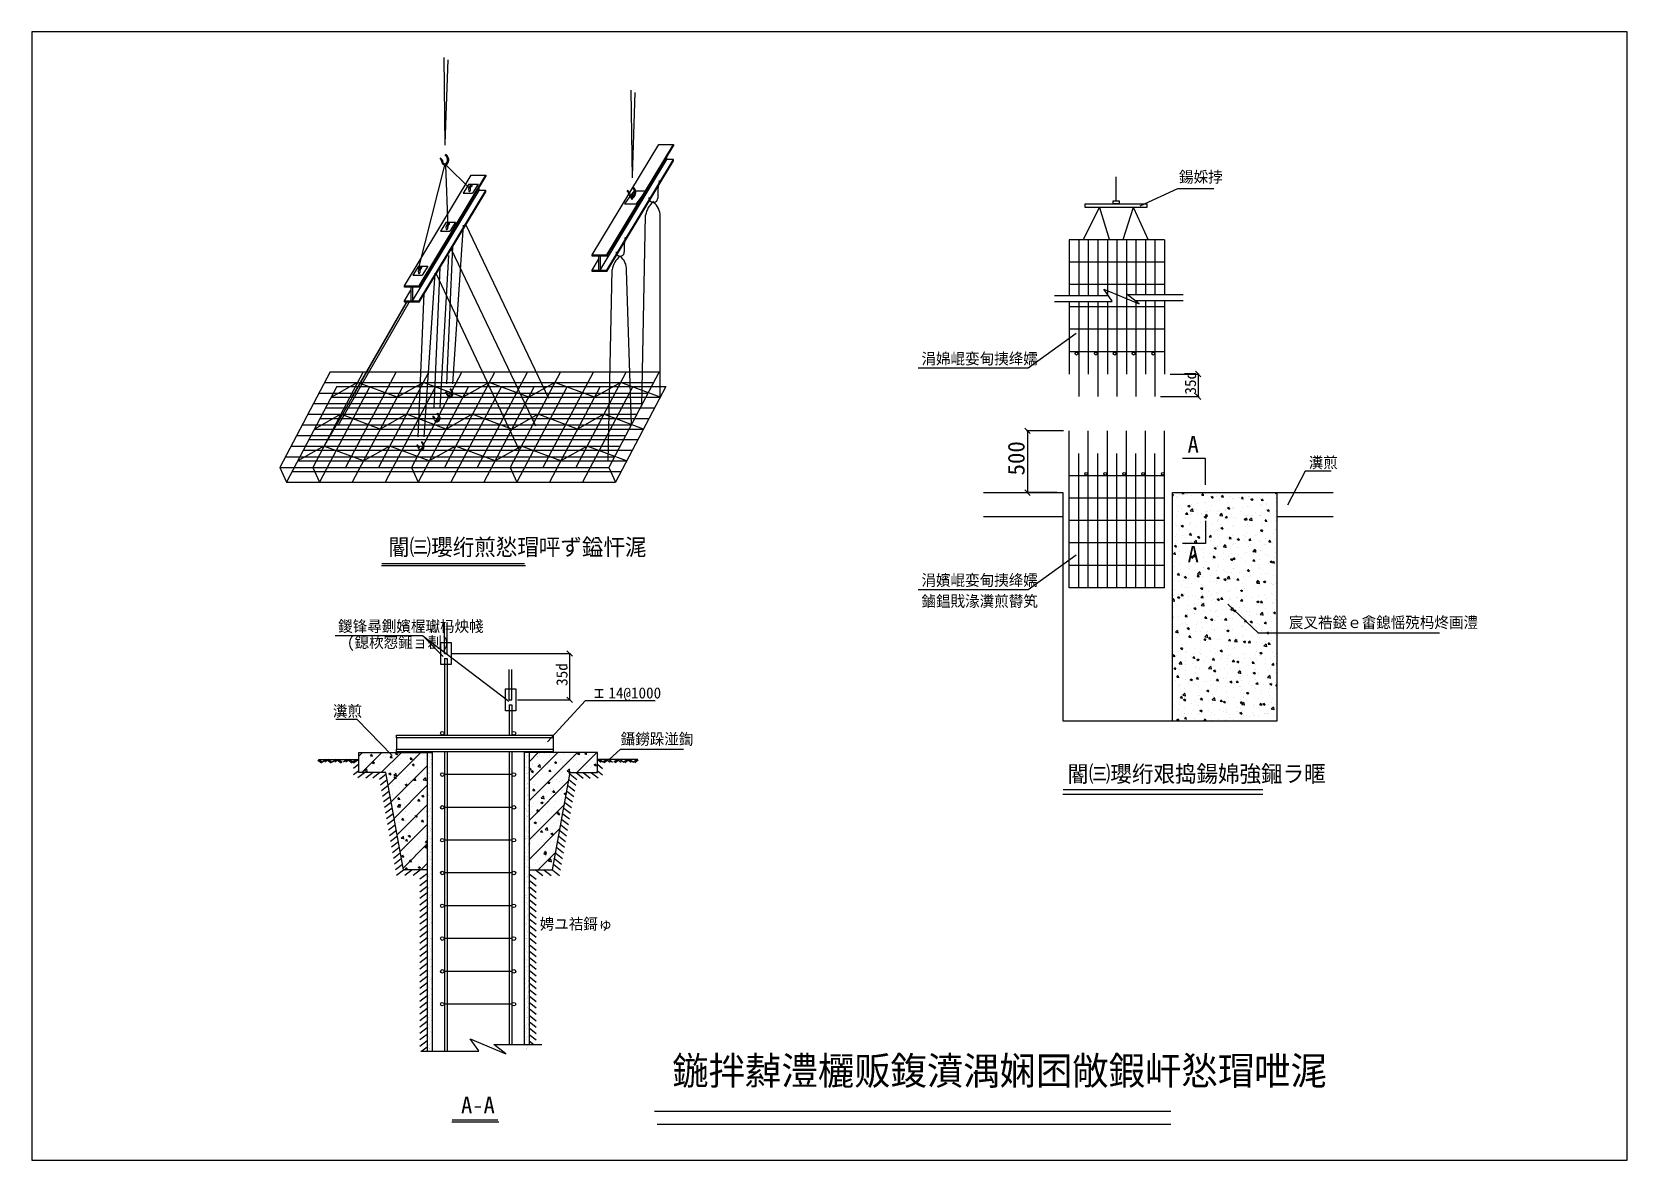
# Model space of a CAD drawing. Header units: metres. Extents: x 0 to 285, y 0 to 202.
import ezdxf

# ---------------------------------------------------------------- set-up
doc = ezdxf.new("R2010")
doc.units = ezdxf.units.M
for name, color, linetype in [(' ', 7, 'Continuous'), ('38536', 7, 'Continuous'), ('387', 7, 'Continuous')]:
    doc.layers.add(name, color=color, linetype=linetype)

msp = doc.modelspace()

# ---------------------------------------------------------------- texts
at = {"layer": '387'}
for s, height, p in [('35d', 2, (208.07, 136.78)), ('500', 3, (177.43, 122.34)), ('35d', 2, (95.73, 84.72))]:
    msp.add_text(s, height=height, rotation=90).set_placement(p)
msp.add_text('鍦拌繛澧欐贩鍑濆湡娴囨敞鍜屽悐瑁呭浘', height=5).set_placement((114.46, 13.46))
for s, height, p in [('鍚婇挬', 2, (205.04, 174.68)), ('涓婂崐娈甸挗绛嬬', 2, (159, 142.21)), ('A', 2.96, (206.56, 126.43)), ('瀵煎', 1.98, (228.25, 123.66)), ('閽㈢瓔绗煎悐瑁呯ず鎰忓浘', 2.96, (63.67, 108.06)), ('A', 2.96, (206.56, 106.79)), ('涓嬪崐娈甸挗绛嬬', 2, (159, 102.63)), ('鏀鎾戝湪瀵煎欎笂', 2, (159, 98.88)), ('宸叉祰鎹ｅ畬鎴愮殑杩炵画澧', 2, (224.68, 95.08)), ('鍐锋尋鍘嬪楃瓛杩炴帴', 2, (54.74, 94.4)), ('(鎴栨惌鎺ョ剨)', 2, (56.31, 91.52)), ('14@1000', 1.98, (103.04, 82.49)), ('瀵煎 ', 2, (53.82, 79.24)), ('鑷鐒跺湴鍧', 2, (105.24, 74.24)), ('閽㈢瓔绗艰捣鍚婂強鎺ラ暱', 2.96, (185.07, 67.54)), ('娉ユ祮鎶ゅ', 2, (90.77, 41.19)), ('A-A', 2.96, (76.7, 8.35))]:
    msp.add_text(s, height=height, dxfattribs=at).set_placement(p)

# ---------------------------------------------------------------- linework, layer by layer
at = {"layer": ' '}
for p, q in [((73.88, 181.37), (73.67, 197.03)), ((73.88, 181.66), (74.38, 196.61)), ((107.33, 175.55), (107.12, 191.21)), ((107.33, 175.85), (107.83, 190.8)), ((100.14, 161.74), (112.05, 181.49)), ((102.76, 161.74), (114.67, 181.49)), ((102.76, 161.5), (114.67, 181.25)), ((112.05, 181.49), (114.67, 181.49)), ((114.67, 181.49), (114.67, 181.25)), ((69.11, 159.19), (73.83, 177.8)), ((73.91, 177.8), (74.33, 166.71)), ((73.98, 177.82), (78.19, 173.68)), ((101.56, 159.04), (113.47, 178.79)), ((102.76, 159.04), (114.67, 178.79)), ((102.76, 158.81), (114.67, 178.55)), ((113.47, 178.79), (113.47, 179.26)), ((114.67, 178.79), (113.47, 178.79)), ((114.67, 178.55), (114.67, 178.79)), ((66.59, 156.24), (78.5, 175.98)), ((69.21, 156.24), (81.12, 175.98)), ((69.21, 156), (81.12, 175.74)), ((78.09, 174.4), (77.07, 172.79)), ((78.09, 174.4), (79.77, 174.39)), ((78.5, 175.98), (81.12, 175.98)), ((79.77, 174.39), (78.73, 172.79)), ((81.12, 175.98), (81.12, 175.74)), ((193.78, 171.44), (193.78, 175.71)), ((68.01, 153.54), (79.92, 173.29)), ((69.21, 153.54), (81.12, 173.29)), ((69.21, 153.3), (81.12, 173.05)), ((77.07, 172.79), (78.73, 172.79)), ((79.92, 173.29), (79.92, 173.76)), ((81.12, 173.29), (79.92, 173.29)), ((81.12, 173.05), (81.12, 173.29)), ((106.88, 172.18), (105.91, 170.9)), ((107.69, 173.27), (107.01, 172.36)), ((107.92, 173.19), (109.76, 173.19)), ((109.76, 173.19), (108.03, 170.9)), ((193.24, 171.44), (194.33, 171.44)), ((193.24, 170.89), (193.24, 171.44)), ((194.33, 171.44), (194.33, 170.89)), ((105.91, 170.9), (108.03, 170.9)), ((108.99, 134.75), (109.7, 168.84)), ((112.3, 136.34), (112.3, 168.66)), ((190.73, 170.25), (187.91, 164.42)), ((188.27, 170.89), (199.29, 170.89)), ((188.27, 170.25), (188.27, 170.89)), ((199.29, 170.25), (188.27, 170.25)), ((190.8, 170.2), (192.57, 164.58)), ((194.33, 170.89), (193.24, 170.89)), ((196.84, 170.25), (194.98, 164.47)), ((196.91, 170.14), (199.54, 164.42)), ((199.29, 170.89), (199.29, 170.25)), ((74.04, 167.59), (73.03, 165.97)), ((73.03, 165.97), (74.69, 165.97)), ((74.04, 167.59), (75.72, 167.58)), ((75.72, 167.58), (74.69, 165.97)), ((75.26, 138.72), (77.13, 167.06)), ((77.54, 167.12), (92.35, 136.17)), ((74.19, 138.72), (75.23, 163.28)), ((74.93, 162.8), (89.99, 131.18)), ((185.41, 164.47), (185.41, 154.48)), ((202.43, 164.47), (185.41, 164.47)), ((187.11, 164.47), (187.11, 154.48)), ((188.81, 164.47), (188.81, 154.48)), ((190.51, 164.47), (190.51, 154.48)), ((192.22, 164.47), (192.22, 154.48)), ((193.92, 164.47), (193.92, 136.42)), ((195.62, 164.47), (195.62, 140.46)), ((197.32, 164.47), (197.32, 154.65)), ((199.02, 164.47), (199.02, 154.65)), ((200.73, 164.47), (200.73, 154.65)), ((202.43, 164.47), (202.43, 154.65)), ((69.09, 159.72), (68.08, 158.11)), ((69.09, 159.72), (70.77, 159.71)), ((70.77, 159.71), (69.74, 158.11)), ((72.96, 134.39), (74.55, 161.63)), ((100.14, 161.74), (102.76, 161.74)), ((100.14, 161.5), (100.14, 161.74)), ((102.76, 161.5), (100.14, 161.5)), ((100.14, 159.04), (101.29, 160.95)), ((101.29, 161.5), (101.29, 159.04)), ((101.56, 161.5), (101.56, 159.04)), ((102.76, 161.74), (102.76, 161.5)), ((202.43, 160.47), (185.41, 160.47)), ((68.08, 158.11), (69.74, 158.11)), ((69.88, 157.68), (69.88, 157.68)), ((70.13, 129.27), (72.06, 158.5)), ((71.89, 134.39), (72.95, 159.51)), ((72.28, 158.39), (87.09, 126.84)), ((100.14, 159.04), (102.76, 159.04)), ((100.14, 158.81), (100.14, 159.04)), ((102.76, 158.81), (100.14, 158.81)), ((102.76, 159.04), (102.76, 158.81)), ((103, 124.98), (103.72, 159.06)), ((107.15, 131.39), (106.29, 159.04)), ((66.59, 156.24), (69.21, 156.24)), ((66.59, 156), (66.59, 156.24)), ((69.21, 156), (66.59, 156)), ((66.59, 153.54), (67.74, 155.45)), ((67.74, 156), (67.74, 153.54)), ((68.01, 156), (68.01, 153.54)), ((69.06, 129.27), (70.14, 154.84)), ((69.21, 156.24), (69.21, 156)), ((202.43, 156.47), (185.41, 156.47)), ((67.15, 153.54), (51.82, 126.84)), ((67.56, 153.54), (54.71, 131.18)), ((67.06, 153.54), (57.08, 136.17)), ((66.59, 153.54), (69.21, 153.54)), ((66.59, 153.3), (66.59, 153.54)), ((69.21, 153.3), (66.59, 153.3)), ((69.21, 153.54), (69.21, 153.3)), ((185.41, 153.42), (185.41, 140.46)), ((202.43, 152.46), (185.41, 152.46)), ((187.11, 153.42), (187.11, 136.42)), ((188.81, 153.42), (188.81, 140.46)), ((190.51, 153.42), (190.51, 136.42)), ((192.22, 153.42), (192.22, 140.46)), ((197.32, 153.58), (197.32, 136.42)), ((199.02, 153.58), (199.02, 140.46)), ((200.73, 153.58), (200.73, 136.42)), ((202.43, 153.58), (202.43, 140.46)), ((202.43, 148.46), (185.41, 148.46)), ((202.43, 144.46), (185.41, 144.46)), ((53.33, 140.87), (44.32, 123.77)), ((59.21, 140.87), (50.2, 123.77)), ((53.33, 140.87), (112.12, 140.87)), ((65.09, 140.87), (56.08, 123.77)), ((70.97, 140.87), (61.96, 123.77)), ((76.85, 140.87), (67.84, 123.77)), ((82.73, 140.87), (73.72, 123.77)), ((88.6, 140.87), (79.6, 123.77)), ((94.48, 140.87), (85.47, 123.77)), ((100.36, 140.87), (91.35, 123.77)), ((106.24, 140.87), (97.23, 123.77)), ((112.12, 140.87), (103.11, 123.77)), ((54.52, 138.24), (45.51, 121.14)), ((51.33, 137.07), (110.12, 137.07)), ((60.39, 138.24), (51.39, 121.14)), ((52.33, 138.97), (111.12, 138.97)), ((58.21, 138.97), (53.52, 136.34)), ((54.52, 138.24), (113.3, 138.24)), ((66.27, 138.24), (57.26, 121.14)), ((65.27, 136.34), (58.21, 138.97)), ((72.15, 138.24), (63.14, 121.14)), ((69.97, 138.97), (65.27, 136.34)), ((78.03, 138.24), (69.02, 121.14)), ((77.03, 136.34), (69.97, 138.97)), ((83.91, 138.24), (74.9, 121.14)), ((81.72, 138.97), (77.03, 136.34)), ((89.79, 138.24), (80.78, 121.14)), ((88.79, 136.34), (81.72, 138.97)), ((95.67, 138.24), (86.66, 121.14)), ((93.48, 138.97), (88.79, 136.34)), ((101.54, 138.24), (92.54, 121.14)), ((100.54, 136.34), (93.48, 138.97)), ((107.42, 138.24), (98.41, 121.14)), ((105.24, 138.97), (100.54, 136.34)), ((113.3, 138.24), (104.29, 121.14)), ((112.3, 136.34), (105.24, 138.97)), ((50.33, 135.17), (109.12, 135.17)), ((52.51, 134.44), (111.3, 134.44)), ((53.52, 136.34), (112.3, 136.34)), ((48.33, 131.37), (107.11, 131.37)), ((49.33, 133.27), (108.11, 133.27)), ((55.21, 133.27), (50.51, 130.64)), ((51.51, 132.54), (110.3, 132.54)), ((62.27, 130.64), (55.21, 133.27)), ((66.96, 133.27), (62.27, 130.64)), ((74.03, 130.64), (66.96, 133.27)), ((78.72, 133.27), (74.03, 130.64)), ((85.78, 130.64), (78.72, 133.27)), ((90.48, 133.27), (85.78, 130.64)), ((97.54, 130.64), (90.48, 133.27)), ((102.24, 133.27), (97.54, 130.64)), ((109.3, 130.64), (102.24, 133.27)), ((47.33, 129.47), (106.11, 129.47)), ((49.51, 128.74), (108.3, 128.74)), ((50.51, 130.64), (109.3, 130.64)), ((185.41, 102.27), (185.41, 130.32)), ((188.81, 102.27), (188.81, 130.32)), ((192.22, 102.27), (192.22, 130.32)), ((195.62, 102.27), (195.62, 130.32)), ((199.02, 102.27), (199.02, 130.32)), ((202.43, 102.27), (202.43, 130.32)), ((45.33, 125.67), (104.11, 125.67)), ((46.33, 127.57), (105.11, 127.57)), ((52.2, 127.57), (47.51, 124.94)), ((48.51, 126.84), (107.3, 126.84)), ((59.27, 124.94), (52.2, 127.57)), ((63.96, 127.57), (59.27, 124.94)), ((71.02, 124.94), (63.96, 127.57)), ((75.72, 127.57), (71.02, 124.94)), ((82.78, 124.94), (75.72, 127.57)), ((87.48, 127.57), (82.78, 124.94)), ((94.54, 124.94), (87.48, 127.57)), ((99.23, 127.57), (94.54, 124.94)), ((106.29, 124.94), (99.23, 127.57)), ((187.11, 102.27), (187.11, 126.28)), ((190.51, 102.27), (190.51, 126.28)), ((193.92, 102.27), (193.92, 126.28)), ((197.32, 102.27), (197.32, 126.28)), ((200.73, 102.27), (200.73, 126.28)), ((44.32, 123.77), (103.11, 123.77)), ((44.32, 123.77), (45.51, 121.14)), ((46.51, 123.04), (105.29, 123.04)), ((47.51, 124.94), (106.29, 124.94)), ((50.2, 123.77), (51.39, 121.14)), ((67.84, 123.77), (69.02, 121.14)), ((85.47, 123.77), (86.66, 121.14)), ((103.11, 123.77), (104.29, 121.14)), ((45.51, 121.14), (104.29, 121.14)), ((202.43, 122.28), (185.41, 122.28)), ((170.09, 119.27), (184.27, 119.27)), ((184.27, 119.27), (184.27, 78.47)), ((202.43, 118.28), (185.41, 118.28)), ((203.85, 119.27), (232.58, 119.27)), ((203.85, 78.47), (203.85, 119.27)), ((203.85, 118.98), (204, 119.04)), ((203.85, 118.78), (203.9, 118.74)), ((203.96, 118.65), (204.06, 118.95)), ((204.66, 118.65), (204.66, 118.65)), ((204.74, 118.42), (204.74, 118.42)), ((205.2, 118.9), (205.2, 118.9)), ((205.24, 116.95), (205.24, 116.95)), ((205.54, 119.14), (205.64, 119.27)), ((205.54, 119.14), (205.83, 119.12)), ((205.89, 119.02), (205.84, 119.27)), ((206.4, 118.87), (206.4, 118.87)), ((206.54, 118.9), (206.54, 118.9)), ((206.6, 116.92), (206.95, 117.05)), ((206.6, 116.92), (206.85, 116.76)), ((206.91, 116.66), (207.01, 116.96)), ((207.25, 117.14), (207.25, 117.14)), ((207.31, 118.79), (207.31, 118.79)), ((208.36, 117.36), (208.36, 117.36)), ((209.04, 118.76), (209.04, 118.76)), ((209.08, 118.83), (209.32, 119.12)), ((209.08, 118.83), (209.38, 118.81)), ((209.43, 118.71), (209.38, 119.02)), ((209.59, 117.52), (209.59, 117.52)), ((209.78, 117.49), (209.78, 117.49)), ((209.84, 119.14), (209.84, 119.14)), ((210.75, 118.52), (211.1, 118.65)), ((210.75, 116.94), (210.75, 116.94)), ((210.76, 118.52), (211, 118.35)), ((211.06, 118.25), (211.16, 118.55)), ((211.46, 117.77), (211.46, 117.77)), ((211.68, 118.65), (211.68, 118.65)), ((212.28, 117.81), (212.28, 117.81)), ((212.62, 118.52), (212.86, 118.81)), ((212.62, 118.52), (212.92, 118.5)), ((212.98, 118.4), (212.92, 118.71)), ((213.63, 117.44), (213.63, 117.44)), ((214.32, 118.54), (214.32, 118.54)), ((214.58, 118.18), (214.58, 118.18)), ((214.85, 118.18), (214.85, 118.18)), ((215.82, 118.34), (215.82, 118.34)), ((216.17, 118.21), (216.41, 118.5)), ((216.17, 118.21), (216.46, 118.19)), ((216.52, 118.09), (216.46, 118.4)), ((216.52, 117.93), (216.52, 117.93)), ((216.95, 118.42), (216.95, 118.42)), ((217.38, 118.53), (217.38, 118.53)), ((217.69, 118.59), (217.69, 118.59)), ((217.85, 118.12), (218.2, 118.25)), ((217.85, 118.12), (218.1, 117.95)), ((218.16, 117.86), (218.26, 118.15)), ((219.4, 118.43), (219.4, 118.43)), ((219.51, 117.05), (219.51, 117.05)), ((219.59, 118.31), (219.59, 118.31)), ((219.71, 117.9), (219.95, 118.19)), ((219.71, 117.9), (220.01, 117.88)), ((219.82, 117.2), (219.82, 117.2)), ((219.88, 118.84), (219.88, 118.84)), ((220.06, 117.78), (220.01, 118.09)), ((220.58, 117.34), (220.58, 117.34)), ((220.75, 117.21), (220.75, 117.21)), ((220.81, 119), (220.81, 119)), ((222.05, 119.16), (222.05, 119.16)), ((222.21, 119.2), (222.28, 119.27)), ((222.21, 119.2), (222.57, 119.14)), ((222.23, 118.2), (222.23, 118.2)), ((222.28, 118.92), (222.28, 118.92)), ((222.38, 117.57), (222.38, 117.57)), ((222.44, 119.21), (222.44, 119.21)), ((222.57, 78.47), (222.57, 119.27)), ((170.09, 115.02), (184.27, 115.02)), ((202.43, 114.28), (185.41, 114.28)), ((203.85, 115.79), (203.85, 115.79)), ((203.94, 115), (203.94, 115)), ((204.62, 115.13), (204.62, 115.13)), ((204.68, 116.77), (204.68, 116.77)), ((204.99, 115.95), (204.99, 115.95)), ((205.44, 116.35), (205.44, 116.35)), ((206.18, 114.87), (206.18, 114.87)), ((206.22, 115.43), (206.46, 115.71)), ((206.22, 115.43), (206.52, 115.4)), ((206.48, 115.68), (206.48, 115.68)), ((206.58, 115.3), (206.52, 115.61)), ((207.05, 116.02), (207.44, 116.42)), ((207.05, 116.02), (207.49, 115.95)), ((207.06, 115.41), (207.06, 115.41)), ((207.19, 115.5), (207.19, 115.5)), ((207.55, 115.86), (207.49, 116.33)), ((207.87, 116.45), (207.87, 116.45)), ((208.08, 116.23), (208.08, 116.23)), ((208.29, 115.57), (208.29, 115.57)), ((209.06, 115.36), (209.06, 115.36)), ((209.12, 115.57), (209.12, 115.57)), ((209.55, 114.93), (209.9, 115.07)), ((209.55, 114.93), (209.8, 114.77)), ((209.66, 114.2), (209.66, 114.2)), ((209.72, 115.85), (209.72, 115.85)), ((209.77, 115.12), (210, 115.4)), ((209.77, 115.12), (210.06, 115.09)), ((209.86, 114.67), (209.96, 114.97)), ((210.12, 114.99), (210.06, 115.3)), ((210.16, 115.82), (210.16, 115.82)), ((210.72, 116.12), (210.72, 116.12)), ((211.76, 115.46), (211.76, 115.46)), ((211.94, 115.86), (211.94, 115.86)), ((211.98, 114.28), (211.98, 114.28)), ((212.16, 114.52), (212.16, 114.52)), ((212.22, 116.16), (212.22, 116.16)), ((212.32, 115.2), (212.71, 115.61)), ((212.32, 115.2), (212.76, 115.14)), ((212.82, 115.05), (212.77, 115.51)), ((213.22, 114.44), (213.22, 114.44)), ((213.28, 116.23), (213.28, 116.23)), ((213.31, 114.81), (213.55, 115.09)), ((213.31, 114.81), (213.6, 114.78)), ((213.35, 116.01), (213.35, 116.01)), ((213.66, 114.68), (213.61, 114.99)), ((213.7, 116.53), (214.05, 116.66)), ((213.7, 116.53), (213.95, 116.36)), ((213.82, 114.13), (213.82, 114.13)), ((214.01, 116.26), (214.11, 116.56)), ((214.4, 115.35), (214.4, 115.35)), ((214.52, 116.39), (214.52, 116.39)), ((214.73, 114.89), (214.73, 114.89)), ((214.79, 116.53), (214.79, 116.53)), ((214.82, 116.35), (214.82, 116.35)), ((215.09, 114.69), (215.09, 114.69)), ((215.99, 115.9), (215.99, 115.9)), ((216.39, 116.64), (216.39, 116.64)), ((216.65, 114.54), (217, 114.67)), ((216.65, 114.54), (216.9, 114.37)), ((216.7, 114.62), (216.7, 114.62)), ((216.85, 114.5), (217.09, 114.78)), ((216.85, 114.5), (217.15, 114.47)), ((216.96, 114.27), (217.06, 114.57)), ((217.03, 115.24), (217.03, 115.24)), ((217.21, 114.37), (217.15, 114.68)), ((217.26, 115.24), (217.26, 115.24)), ((217.32, 116.88), (217.32, 116.88)), ((217.59, 114.39), (217.98, 114.79)), ((217.59, 114.39), (218.03, 114.32)), ((217.7, 116.85), (217.7, 116.85)), ((218.09, 114.23), (218.04, 114.7)), ((218.21, 115.1), (218.21, 115.1)), ((218.63, 115.79), (218.63, 115.79)), ((219.45, 115.26), (219.45, 115.26)), ((219.59, 115.12), (219.59, 115.12)), ((219.67, 115.12), (219.67, 115.12)), ((219.76, 115.55), (219.76, 115.55)), ((220.4, 114.19), (220.63, 114.47)), ((220.4, 114.19), (220.69, 114.16)), ((220.75, 114.06), (220.69, 114.37)), ((220.8, 116.13), (221.15, 116.26)), ((220.8, 116.13), (221.05, 115.96)), ((221.11, 115.87), (221.21, 116.16)), ((221.27, 115.68), (221.27, 115.68)), ((221.32, 115.51), (221.32, 115.51)), ((222.26, 114.28), (222.26, 114.28)), ((222.31, 115.01), (222.31, 115.01)), ((222.32, 115.92), (222.32, 115.92)), ((222.47, 115.61), (222.47, 115.61)), ((222.57, 115.02), (232.58, 115.02)), ((204.46, 113.83), (204.46, 113.83)), ((204.46, 111.51), (204.46, 111.51)), ((204.5, 111.84), (204.5, 111.84)), ((204.56, 113.48), (204.56, 113.48)), ((205.18, 112.65), (205.18, 112.65)), ((205.4, 113.34), (205.75, 113.47)), ((205.4, 113.34), (205.65, 113.17)), ((205.69, 111.68), (205.69, 111.68)), ((205.71, 113.08), (205.81, 113.37)), ((205.76, 113.46), (205.76, 113.46)), ((206.14, 111.2), (206.14, 111.2)), ((206.91, 111.71), (207.15, 112)), ((206.91, 111.71), (207.2, 111.69)), ((206.99, 113.62), (206.99, 113.62)), ((207.07, 112.21), (207.07, 112.21)), ((207.1, 113.72), (207.1, 113.72)), ((207.13, 113.85), (207.13, 113.85)), ((207.26, 111.59), (207.2, 111.9)), ((207.57, 111.92), (207.57, 111.92)), ((208.06, 113.14), (208.06, 113.14)), ((208.35, 111.35), (208.7, 111.48)), ((208.35, 111.35), (208.6, 111.18)), ((208.65, 111.09), (208.75, 111.39)), ((208.86, 113.87), (208.86, 113.87)), ((209.6, 112.56), (209.6, 112.56)), ((209.73, 113.61), (209.73, 113.61)), ((210.45, 111.4), (210.69, 111.69)), ((210.45, 111.4), (210.75, 111.38)), ((210.68, 112.33), (210.68, 112.33)), ((210.8, 111.28), (210.75, 111.59)), ((210.94, 113.64), (210.94, 113.64)), ((211.92, 112.5), (211.92, 112.5)), ((212.04, 111.23), (212.04, 111.23)), ((212.1, 112.87), (212.1, 112.87)), ((212.37, 113.5), (212.37, 113.5)), ((212.5, 112.94), (212.85, 113.08)), ((212.5, 112.94), (212.75, 112.78)), ((212.81, 112.68), (212.91, 112.98)), ((213.79, 112.74), (213.79, 112.74)), ((214, 111.09), (214.23, 111.38)), ((214.35, 110.97), (214.29, 111.28)), ((214.6, 111.6), (214.6, 111.6)), ((214.67, 113.24), (214.67, 113.24)), ((215.01, 113.39), (215.01, 113.39)), ((215.61, 111.2), (215.61, 111.2)), ((216.5, 111.68), (216.5, 111.68)), ((216.85, 111.37), (216.85, 111.37)), ((216.91, 113.15), (216.91, 113.15)), ((217.14, 111.95), (217.14, 111.95)), ((217.2, 113.59), (217.2, 113.59)), ((217.65, 113.28), (217.65, 113.28)), ((218.15, 113.32), (218.15, 113.32)), ((218.72, 111.61), (218.72, 111.61)), ((219.38, 112.17), (219.38, 112.17)), ((219.6, 112.55), (219.95, 112.68)), ((219.6, 112.55), (219.85, 112.38)), ((219.64, 112.26), (219.64, 112.26)), ((219.7, 113.91), (219.7, 113.91)), ((219.9, 112.28), (220, 112.58)), ((220.02, 113.56), (220.02, 113.56)), ((220.28, 113.17), (220.28, 113.17)), ((221.84, 112.02), (221.84, 112.02)), ((222.2, 112.63), (222.2, 112.63)), ((222.26, 112.67), (222.26, 112.67)), ((202.43, 110.28), (185.41, 110.28)), ((204.05, 108.31), (204.29, 108.59)), ((204.2, 109.76), (204.55, 109.89)), ((204.2, 109.76), (204.45, 109.59)), ((204.4, 108.18), (204.35, 108.49)), ((204.38, 108.55), (204.38, 108.55)), ((204.39, 109.73), (204.39, 109.73)), ((204.44, 110.2), (204.44, 110.2)), ((204.5, 109.49), (204.6, 109.79)), ((204.54, 110.65), (204.54, 110.65)), ((204.98, 109.7), (204.98, 109.7)), ((205.15, 108.69), (205.15, 108.69)), ((206.16, 108.61), (206.16, 108.61)), ((206.27, 109.97), (206.27, 109.97)), ((206.95, 108.92), (206.95, 108.92)), ((207.01, 110.57), (207.01, 110.57)), ((207.18, 110.53), (207.18, 110.53)), ((207.71, 110.39), (208.09, 110.79)), ((207.71, 110.39), (208.14, 110.32)), ((207.79, 108.58), (207.79, 108.58)), ((207.86, 110.19), (207.86, 110.19)), ((208.09, 108.44), (208.09, 108.44)), ((208.2, 110.23), (208.15, 110.7)), ((208.77, 111.09), (208.77, 111.09)), ((209.04, 109.11), (209.04, 109.11)), ((209.32, 108.6), (209.32, 108.6)), ((209.39, 110.38), (209.39, 110.38)), ((209.48, 109.27), (209.48, 109.27)), ((209.54, 110.91), (209.54, 110.91)), ((209.81, 110.42), (209.81, 110.42)), ((210.43, 108.46), (210.43, 108.46)), ((210.62, 110.55), (210.62, 110.55)), ((210.74, 110.69), (210.74, 110.69)), ((211.19, 108.84), (211.19, 108.84)), ((211.3, 109.36), (211.65, 109.49)), ((211.3, 109.36), (211.55, 109.2)), ((211.41, 110.98), (211.41, 110.98)), ((211.6, 109.1), (211.7, 109.4)), ((211.92, 109.6), (211.92, 109.6)), ((211.98, 109.59), (211.98, 109.59)), ((212.45, 110.31), (212.45, 110.31)), ((212.49, 110.79), (212.49, 110.79)), ((212.98, 109.57), (213.36, 109.98)), ((212.98, 109.57), (213.42, 109.51)), ((213.06, 108.35), (213.06, 108.35)), ((213.47, 109.42), (213.42, 109.89)), ((213.62, 111.18), (213.62, 111.18)), ((214, 111.09), (214.29, 111.07)), ((214.05, 110.86), (214.05, 110.86)), ((214.31, 109.26), (214.31, 109.26)), ((214.54, 109.96), (214.54, 109.96)), ((214.8, 110.1), (214.8, 110.1)), ((215.09, 110.2), (215.09, 110.2)), ((215.45, 110.95), (215.8, 111.09)), ((215.45, 110.95), (215.7, 110.79)), ((215.55, 109.42), (215.55, 109.42)), ((215.75, 110.69), (215.85, 110.99)), ((216.68, 110.75), (216.68, 110.75)), ((216.69, 108.37), (216.69, 108.37)), ((217.02, 108.66), (217.02, 108.66)), ((217.08, 110.3), (217.08, 110.3)), ((217.42, 109.66), (217.42, 109.66)), ((217.54, 110.78), (217.78, 111.07)), ((217.54, 110.78), (217.83, 110.76)), ((217.68, 110.59), (217.68, 110.59)), ((217.73, 110.09), (217.73, 110.09)), ((217.89, 110.66), (217.83, 110.97)), ((218.25, 108.76), (218.63, 109.16)), ((218.25, 108.76), (218.69, 108.69)), ((218.4, 108.97), (218.75, 109.1)), ((218.4, 108.97), (218.64, 108.8)), ((218.75, 108.6), (218.69, 109.07)), ((218.7, 108.7), (218.8, 109)), ((219.32, 110.64), (219.32, 110.64)), ((219.52, 108.98), (219.52, 108.98)), ((219.57, 108.86), (219.57, 108.86)), ((219.58, 110.62), (219.58, 110.62)), ((220.36, 109.98), (220.36, 109.98)), ((220.54, 110.08), (220.54, 110.08)), ((220.57, 111.09), (220.57, 111.09)), ((221.08, 110.47), (221.32, 110.76)), ((221.08, 110.47), (221.38, 110.45)), ((221.43, 110.35), (221.38, 110.66)), ((221.78, 110.24), (221.78, 110.24)), ((221.96, 110.53), (221.96, 110.53)), ((222.08, 109.35), (222.08, 109.35)), ((222.14, 110.99), (222.14, 110.99)), ((222.35, 108.54), (222.35, 108.54)), ((222.45, 109.36), (222.45, 109.36)), ((222.55, 110.56), (222.57, 110.57)), ((222.55, 110.56), (222.57, 110.55)), ((202.43, 106.27), (185.41, 106.27)), ((204.05, 108.31), (204.35, 108.28)), ((204.19, 106.16), (204.19, 106.16)), ((204.32, 106.91), (204.32, 106.91)), ((204.97, 108.03), (204.97, 108.03)), ((205.17, 106.39), (205.17, 106.39)), ((205.23, 105.5), (205.23, 105.5)), ((206.79, 106.49), (206.79, 106.49)), ((206.83, 106.05), (206.83, 106.05)), ((206.83, 105.63), (206.83, 105.63)), ((206.89, 107.28), (206.89, 107.28)), ((207.15, 107.77), (207.49, 107.9)), ((207.15, 107.77), (207.39, 107.6)), ((207.45, 107.5), (207.55, 107.8)), ((207.59, 108), (207.83, 108.28)), ((207.59, 108), (207.89, 107.97)), ((207.95, 107.87), (207.89, 108.18)), ((208.02, 106.65), (208.02, 106.65)), ((208.05, 106.89), (208.05, 106.89)), ((209.36, 105.98), (209.36, 105.98)), ((209.42, 107.62), (209.42, 107.62)), ((209.46, 105.94), (209.46, 105.94)), ((209.89, 106.9), (209.89, 106.9)), ((210.1, 105.78), (210.44, 105.91)), ((210.1, 105.78), (210.34, 105.61)), ((210.4, 105.52), (210.5, 105.81)), ((210.93, 107.38), (210.93, 107.38)), ((211.14, 107.69), (211.38, 107.97)), ((211.14, 107.69), (211.43, 107.66)), ((211.49, 107.56), (211.43, 107.87)), ((211.86, 106.3), (211.86, 106.3)), ((211.92, 107.94), (211.92, 107.94)), ((212.1, 105.83), (212.1, 105.83)), ((212.95, 105.52), (212.95, 105.52)), ((213.01, 107.31), (213.01, 107.31)), ((213.81, 107.87), (213.81, 107.87)), ((214.25, 107.37), (214.59, 107.51)), ((214.25, 107.47), (214.25, 107.47)), ((214.25, 107.37), (214.49, 107.21)), ((214.42, 106.67), (214.42, 106.67)), ((214.48, 108.31), (214.48, 108.31)), ((214.55, 107.11), (214.65, 107.41)), ((214.68, 107.38), (214.92, 107.66)), ((214.68, 107.38), (214.98, 107.35)), ((214.74, 105.72), (214.74, 105.72)), ((214.82, 105.77), (214.82, 105.77)), ((215.03, 107.25), (214.98, 107.56)), ((215.7, 108.24), (215.7, 108.24)), ((216.12, 107.72), (216.12, 107.72)), ((216.96, 107.01), (216.96, 107.01)), ((217.2, 105.38), (217.54, 105.52)), ((217.38, 105.61), (217.38, 105.61)), ((217.94, 106.18), (217.94, 106.18)), ((218.22, 107.07), (218.46, 107.35)), ((218.22, 107.07), (218.52, 107.04)), ((218.34, 108.13), (218.34, 108.13)), ((218.58, 106.94), (218.52, 107.25)), ((219.18, 106.34), (219.18, 106.34)), ((219.24, 108.13), (219.24, 108.13)), ((219.37, 105.92), (219.37, 105.92)), ((219.4, 105.69), (219.4, 105.69)), ((219.46, 107.33), (219.46, 107.33)), ((220.48, 108.29), (220.48, 108.29)), ((220.97, 108.02), (220.97, 108.02)), ((221.05, 106.59), (221.05, 106.59)), ((221.35, 106.98), (221.69, 107.11)), ((221.35, 106.98), (221.59, 106.81)), ((221.65, 106.71), (221.75, 107.01)), ((221.77, 106.76), (222.01, 107.04)), ((221.77, 106.76), (222.06, 106.73)), ((221.96, 106.06), (221.96, 106.06)), ((222.02, 107.7), (222.02, 107.7)), ((222.12, 106.63), (222.06, 106.94)), ((222.25, 106.41), (222.25, 106.41)), ((204.2, 103.62), (204.2, 103.62)), ((204.26, 105.26), (204.26, 105.26)), ((204.74, 104.59), (204.97, 104.87)), ((204.74, 104.59), (205.03, 104.56)), ((204.96, 103.44), (204.96, 103.44)), ((205.09, 104.47), (205.03, 104.78)), ((205.42, 102.75), (205.42, 102.75)), ((205.49, 104.54), (205.49, 104.54)), ((205.84, 103.54), (205.84, 103.54)), ((205.95, 104.19), (206.29, 104.32)), ((205.95, 104.19), (206.19, 104.02)), ((206.25, 103.92), (206.35, 104.22)), ((206.72, 104.7), (206.72, 104.7)), ((206.77, 103.99), (206.77, 103.99)), ((207.29, 103), (207.29, 103)), ((207.84, 103.94), (207.84, 103.94)), ((207.87, 105.39), (207.87, 105.39)), ((208.28, 104.28), (208.52, 104.56)), ((208.28, 104.28), (208.57, 104.25)), ((208.36, 104.76), (208.75, 105.16)), ((208.36, 104.76), (208.8, 104.69)), ((208.48, 103.43), (208.48, 103.43)), ((208.63, 104.16), (208.58, 104.47)), ((208.59, 104.95), (208.59, 104.95)), ((208.86, 104.6), (208.8, 105.07)), ((209.03, 102.85), (209.03, 102.85)), ((209.24, 102.69), (209.24, 102.69)), ((209.3, 104.34), (209.3, 104.34)), ((210.41, 103.41), (210.41, 103.41)), ((210.51, 105.28), (210.51, 105.28)), ((210.72, 104.43), (210.72, 104.43)), ((211.12, 103.32), (211.12, 103.32)), ((211.65, 103.57), (211.65, 103.57)), ((211.71, 105.36), (211.71, 105.36)), ((211.74, 103.01), (211.74, 103.01)), ((211.8, 104.65), (211.8, 104.65)), ((211.82, 103.97), (212.06, 104.25)), ((211.82, 103.97), (212.12, 103.94)), ((211.91, 103.35), (211.91, 103.35)), ((212.18, 103.85), (212.12, 104.16)), ((213.05, 103.79), (213.39, 103.92)), ((213.05, 103.79), (213.29, 103.62)), ((213.14, 105.17), (213.14, 105.17)), ((213.35, 103.53), (213.45, 103.82)), ((213.52, 103.82), (213.52, 103.82)), ((213.61, 104.93), (213.61, 104.93)), ((213.63, 103.94), (214.02, 104.35)), ((213.63, 103.95), (214.07, 103.88)), ((213.76, 103.21), (213.76, 103.21)), ((214.13, 103.79), (214.08, 104.26)), ((214.3, 103.38), (214.3, 103.38)), ((214.36, 105.02), (214.36, 105.02)), ((214.79, 103.84), (214.79, 103.84)), ((215.37, 103.66), (215.6, 103.94)), ((215.37, 103.66), (215.66, 103.63)), ((215.72, 103.54), (215.66, 103.85)), ((215.78, 105.05), (215.78, 105.05)), ((216.39, 103.09), (216.39, 103.09)), ((216.49, 105.42), (216.49, 105.42)), ((216.64, 104.23), (216.64, 104.23)), ((216.84, 103.73), (216.84, 103.73)), ((216.9, 105.37), (216.9, 105.37)), ((217.2, 105.38), (217.44, 105.22)), ((217.5, 105.12), (217.6, 105.42)), ((217.67, 104.34), (217.67, 104.34)), ((217.88, 104.39), (217.88, 104.39)), ((218.42, 104.94), (218.42, 104.94)), ((218.45, 102.69), (218.45, 102.69)), ((218.9, 103.13), (219.29, 103.53)), ((218.9, 103.13), (219.34, 103.06)), ((218.91, 103.35), (219.15, 103.63)), ((218.91, 103.35), (219.2, 103.32)), ((219.03, 102.98), (219.03, 102.98)), ((219.26, 103.23), (219.2, 103.54)), ((219.34, 104.04), (219.34, 104.04)), ((219.4, 102.97), (219.35, 103.44)), ((219.75, 104.64), (219.75, 104.64)), ((220.01, 105.49), (220.01, 105.49)), ((220.15, 103.39), (220.49, 103.53)), ((220.15, 103.39), (220.39, 103.23)), ((220.45, 103.13), (220.55, 103.43)), ((220.55, 104.83), (220.55, 104.83)), ((221.05, 104.83), (221.05, 104.83)), ((221.57, 103.1), (221.57, 103.1)), ((221.67, 102.87), (221.67, 102.87)), ((221.84, 102.77), (221.84, 102.77)), ((221.9, 104.41), (221.9, 104.41)), ((222.44, 103.1), (222.44, 103.1)), ((222.45, 103.04), (222.57, 103.18)), ((222.45, 103.04), (222.57, 103.03)), ((202.43, 102.27), (185.41, 102.27)), ((203.85, 100.06), (204.13, 100.35)), ((203.85, 99.93), (204.18, 99.88)), ((204.08, 100.33), (204.08, 100.33)), ((204.12, 100.81), (204.12, 100.81)), ((204.14, 101.97), (204.14, 101.97)), ((204.19, 102.59), (204.19, 102.59)), ((204.24, 99.79), (204.19, 100.26)), ((204.75, 100.6), (205.09, 100.74)), ((204.75, 100.6), (204.99, 100.44)), ((204.88, 101.02), (204.88, 101.02)), ((205.05, 100.34), (205.15, 100.64)), ((205.15, 100.14), (205.15, 100.14)), ((205.42, 100.87), (205.66, 101.16)), ((205.42, 100.87), (205.72, 100.85)), ((205.77, 100.75), (205.72, 101.06)), ((205.92, 100.35), (205.92, 100.35)), ((206, 101.05), (206, 101.05)), ((206.15, 102.36), (206.15, 102.36)), ((206.65, 100.7), (206.65, 100.7)), ((206.71, 102.34), (206.71, 102.34)), ((207.52, 100.9), (207.52, 100.9)), ((208.03, 100.63), (208.03, 100.63)), ((208.56, 100.24), (208.56, 100.24)), ((208.9, 102.2), (209.24, 102.33)), ((208.9, 102.2), (209.14, 102.03)), ((208.96, 100.56), (209.2, 100.85)), ((208.96, 100.56), (209.26, 100.54)), ((209.12, 101.46), (209.12, 101.46)), ((209.18, 101.05), (209.18, 101.05)), ((209.2, 101.93), (209.3, 102.23)), ((209.32, 100.44), (209.26, 100.75)), ((210.16, 100.79), (210.16, 100.79)), ((210.35, 101.62), (210.35, 101.62)), ((210.91, 101.12), (210.91, 101.12)), ((210.92, 99.92), (210.92, 99.92)), ((211.2, 100.13), (211.2, 100.13)), ((211.68, 101.36), (211.68, 101.36)), ((211.84, 100.21), (212.19, 100.34)), ((211.84, 100.21), (212.09, 100.04)), ((212.15, 99.94), (212.25, 100.24)), ((212.22, 101.87), (212.22, 101.87)), ((212.51, 100.25), (212.75, 100.54)), ((212.51, 100.25), (212.8, 100.23)), ((212.79, 100.68), (212.79, 100.68)), ((212.86, 100.13), (212.8, 100.44)), ((213.79, 101.62), (213.79, 101.62)), ((213.84, 100.02), (213.84, 100.02)), ((214.04, 100.33), (214.04, 100.33)), ((214.18, 100.09), (214.18, 100.09)), ((214.24, 101.73), (214.24, 101.73)), ((215.28, 100.5), (215.28, 100.5)), ((215.34, 102.28), (215.34, 102.28)), ((215.43, 100.57), (215.43, 100.57)), ((216, 101.8), (216.34, 101.93)), ((216, 101.8), (216.24, 101.64)), ((216.05, 99.94), (216.29, 100.23)), ((216.05, 99.94), (216.35, 99.92)), ((216.3, 101.54), (216.4, 101.84)), ((216.4, 99.82), (216.35, 100.13)), ((216.47, 99.91), (216.47, 99.91)), ((216.58, 102.44), (216.58, 102.44)), ((216.68, 102.11), (216.68, 102.11)), ((216.72, 100.44), (216.72, 100.44)), ((216.78, 102.08), (216.78, 102.08)), ((217.15, 100.74), (217.15, 100.74)), ((218.07, 100.46), (218.07, 100.46)), ((218.94, 99.81), (219.29, 99.95)), ((218.94, 99.81), (219.19, 99.65)), ((219.11, 99.8), (219.11, 99.8)), ((219.22, 100.75), (219.22, 100.75)), ((219.25, 99.55), (219.35, 99.85)), ((219.28, 102.4), (219.28, 102.4)), ((219.56, 102.61), (219.56, 102.61)), ((219.59, 99.63), (219.83, 99.92)), ((219.95, 99.51), (219.89, 99.82)), ((220.27, 101.15), (220.27, 101.15)), ((220.71, 100.35), (220.71, 100.35)), ((221.51, 101.32), (221.51, 101.32)), ((221.78, 101.12), (221.78, 101.12)), ((222.23, 100.16), (222.23, 100.16)), ((203.85, 97.14), (203.89, 97.15)), ((203.85, 96.76), (203.95, 97.06)), ((203.9, 98.51), (203.9, 98.51)), ((203.96, 97.04), (203.96, 97.04)), ((204.02, 98.68), (204.02, 98.68)), ((204.7, 99.1), (204.7, 99.1)), ((204.95, 97.19), (204.95, 97.19)), ((206.11, 97.16), (206.35, 97.44)), ((206.11, 97.16), (206.4, 97.13)), ((206.46, 97.03), (206.4, 97.34)), ((206.52, 97.57), (206.52, 97.57)), ((206.53, 97.41), (206.53, 97.41)), ((206.54, 98.39), (206.54, 98.39)), ((206.59, 99.05), (206.59, 99.05)), ((207.69, 98.61), (208.04, 98.75)), ((207.69, 98.61), (207.94, 98.45)), ((207.75, 97.73), (207.75, 97.73)), ((207.82, 99.51), (207.82, 99.51)), ((207.83, 97.68), (207.83, 97.68)), ((208, 98.35), (208.1, 98.65)), ((209.02, 99.13), (209.4, 99.53)), ((209.02, 99.13), (209.45, 99.06)), ((209.05, 99.68), (209.05, 99.68)), ((209.06, 97.76), (209.06, 97.76)), ((209.12, 99.4), (209.12, 99.4)), ((209.17, 98.28), (209.17, 98.28)), ((209.51, 98.97), (209.46, 99.44)), ((209.62, 97.97), (209.62, 97.97)), ((209.65, 96.85), (209.89, 97.13)), ((210, 96.72), (209.95, 97.03)), ((210.71, 98.18), (210.71, 98.18)), ((211.56, 98.07), (211.56, 98.07)), ((211.62, 99.72), (211.62, 99.72)), ((211.81, 98.17), (211.81, 98.17)), ((211.89, 97.09), (211.89, 97.09)), ((212.74, 98.39), (212.74, 98.39)), ((213.59, 98.67), (213.59, 98.67)), ((213.98, 98.55), (213.98, 98.55)), ((214.12, 98.44), (214.12, 98.44)), ((214.29, 98.32), (214.67, 98.72)), ((214.29, 98.32), (214.73, 98.25)), ((214.45, 98.06), (214.45, 98.06)), ((214.78, 98.16), (214.73, 98.63)), ((214.77, 97.59), (214.77, 97.59)), ((214.79, 98.22), (215.14, 98.35)), ((214.79, 98.22), (215.04, 98.05)), ((215.1, 97.96), (215.2, 98.25)), ((215.85, 98.79), (215.85, 98.79)), ((216.47, 99.17), (216.47, 99.17)), ((216.6, 97.15), (216.6, 97.15)), ((216.66, 98.79), (216.66, 98.79)), ((217.09, 97.95), (217.09, 97.95)), ((217.66, 98.08), (217.66, 98.08)), ((217.67, 97.26), (217.67, 97.26)), ((218.91, 97.42), (218.91, 97.42)), ((218.97, 99.21), (218.97, 99.21)), ((219.1, 97.46), (219.1, 97.46)), ((219.16, 99.11), (219.16, 99.11)), ((219.35, 99.66), (219.35, 99.66)), ((219.56, 97.5), (219.94, 97.9)), ((219.56, 97.5), (220, 97.43)), ((219.59, 99.63), (219.89, 99.61)), ((219.72, 97.84), (219.72, 97.84)), ((220.06, 97.34), (220, 97.81)), ((220.21, 99.37), (220.21, 99.37)), ((220.54, 98.58), (220.54, 98.58)), ((220.78, 97.67), (220.78, 97.67)), ((221.66, 97.83), (221.66, 97.83)), ((221.72, 99.48), (221.72, 99.48)), ((221.75, 99.68), (221.75, 99.68)), ((221.89, 97.82), (222.24, 97.96)), ((221.89, 97.82), (222.14, 97.66)), ((222.08, 99.61), (222.08, 99.61)), ((222.2, 97.56), (222.3, 97.86)), ((222.36, 97.73), (222.36, 97.73)), ((73.72, 90.52), (73.72, 95.94)), ((74.22, 90.52), (74.22, 95.94)), ((203.9, 95.39), (203.9, 95.39)), ((203.98, 95.32), (203.98, 95.32)), ((204.4, 94.32), (204.78, 94.72)), ((204.4, 94.32), (204.84, 94.25)), ((204.9, 94.16), (204.84, 94.63)), ((205.22, 95.62), (205.22, 95.62)), ((205.57, 95.87), (205.57, 95.87)), ((206.13, 96.1), (206.13, 96.1)), ((206.41, 94.12), (206.41, 94.12)), ((206.45, 95.78), (206.45, 95.78)), ((206.47, 95.77), (206.47, 95.77)), ((206.49, 95.03), (206.84, 95.17)), ((206.49, 95.03), (206.74, 94.87)), ((206.62, 95.21), (206.62, 95.21)), ((206.8, 94.77), (206.9, 95.07)), ((208.02, 94.37), (208.02, 94.37)), ((208.21, 95.76), (208.21, 95.76)), ((208.32, 96.03), (208.32, 96.03)), ((208.94, 94.47), (208.94, 94.47)), ((209, 96.11), (209, 96.11)), ((209.01, 96.6), (209.01, 96.6)), ((209.25, 95.09), (209.25, 95.09)), ((209.65, 96.85), (209.95, 96.82)), ((210.14, 94.49), (210.14, 94.49)), ((210.64, 96.63), (210.99, 96.76)), ((210.64, 96.63), (210.89, 96.46)), ((210.85, 95.65), (210.85, 95.65)), ((210.9, 94.87), (210.9, 94.87)), ((210.95, 96.36), (211.05, 96.66)), ((211.38, 94.65), (211.38, 94.65)), ((211.44, 96.44), (211.44, 96.44)), ((211.44, 94.78), (211.44, 94.78)), ((211.5, 96.43), (211.5, 96.43)), ((211.89, 94.98), (211.89, 94.98)), ((212.68, 96.6), (212.68, 96.6)), ((213.19, 96.54), (213.43, 96.82)), ((213.19, 96.54), (213.49, 96.51)), ((213.25, 94.9), (213.25, 94.9)), ((213.55, 96.41), (213.49, 96.72)), ((213.49, 95.54), (213.49, 95.54)), ((213.59, 94.64), (213.94, 94.77)), ((213.59, 94.64), (213.84, 94.47)), ((213.78, 95.36), (213.78, 95.36)), ((213.89, 94.37), (213.99, 94.67)), ((214, 95.16), (214, 95.16)), ((214.06, 96.8), (214.06, 96.8)), ((214.53, 94.87), (214.53, 94.87)), ((214.55, 96.85), (214.55, 96.85)), ((216.12, 95.42), (216.12, 95.42)), ((216.37, 95.31), (216.37, 95.31)), ((216.54, 95.5), (216.54, 95.5)), ((216.66, 95.86), (216.66, 95.86)), ((216.74, 96.23), (216.97, 96.51)), ((216.74, 96.23), (217.03, 96.2)), ((217.09, 96.1), (217.03, 96.41)), ((217.16, 94.76), (217.16, 94.76)), ((217.61, 95.47), (217.61, 95.47)), ((217.74, 96.23), (218.09, 96.36)), ((217.74, 96.23), (217.99, 96.06)), ((218.05, 95.97), (218.15, 96.26)), ((218.76, 95.31), (218.76, 95.31)), ((218.98, 94.17), (218.98, 94.17)), ((219.04, 95.82), (219.04, 95.82)), ((219.48, 95.72), (219.48, 95.72)), ((219.54, 96.35), (219.54, 96.35)), ((219.8, 94.65), (219.8, 94.65)), ((220.28, 95.92), (220.52, 96.2)), ((220.28, 95.92), (220.58, 95.89)), ((220.63, 95.79), (220.58, 96.1)), ((220.69, 94.24), (221.04, 94.37)), ((220.69, 94.24), (220.94, 94.08)), ((220.99, 93.98), (221.09, 94.28)), ((221.3, 94.18), (221.3, 94.18)), ((221.4, 95.2), (221.4, 95.2)), ((221.54, 94.55), (221.54, 94.55)), ((221.6, 96.19), (221.6, 96.19)), ((222.42, 96.85), (222.42, 96.85)), ((222.44, 94.54), (222.44, 94.54)), ((222.54, 94.34), (222.54, 94.34)), ((73.08, 92.47), (74.91, 92.47)), ((73.08, 88.53), (73.08, 92.47)), ((74.91, 92.47), (74.91, 88.53)), ((203.85, 91.88), (203.85, 91.88)), ((203.92, 93.67), (203.92, 93.67)), ((204.59, 93.36), (204.59, 93.36)), ((205.14, 93.88), (205.14, 93.88)), ((205.15, 93.83), (205.15, 93.83)), ((205.29, 91.45), (205.64, 91.58)), ((205.29, 91.45), (205.54, 91.28)), ((205.59, 91.19), (205.69, 91.48)), ((205.72, 92.13), (205.72, 92.13)), ((206.35, 92.48), (206.35, 92.48)), ((206.79, 93.44), (207.03, 93.73)), ((206.79, 93.44), (207.09, 93.42)), ((207.02, 94.08), (207.02, 94.08)), ((207.15, 93.32), (207.09, 93.63)), ((207.23, 93.25), (207.23, 93.25)), ((207.81, 91.43), (207.81, 91.43)), ((208.84, 92.54), (208.84, 92.54)), ((208.88, 92.82), (208.88, 92.82)), ((209.44, 93.04), (209.79, 93.18)), ((209.44, 93.04), (209.69, 92.88)), ((209.67, 93.5), (210.06, 93.9)), ((209.67, 93.5), (210.11, 93.43)), ((209.74, 92.78), (209.84, 93.08)), ((209.87, 93.14), (209.87, 93.14)), ((210.08, 92.7), (210.08, 92.7)), ((210.17, 93.34), (210.11, 93.81)), ((210.34, 93.13), (210.57, 93.42)), ((210.34, 93.13), (210.63, 93.11)), ((210.69, 93.01), (210.63, 93.32)), ((210.7, 91.92), (210.7, 91.92)), ((211.32, 91.5), (211.32, 91.5)), ((211.38, 93.14), (211.38, 93.14)), ((211.95, 92.95), (211.95, 92.95)), ((212.5, 93.02), (212.5, 93.02)), ((213.58, 92.42), (213.58, 92.42)), ((213.77, 91.41), (213.77, 91.41)), ((213.88, 92.82), (214.12, 93.11)), ((213.88, 92.82), (214.17, 92.8)), ((213.88, 91.87), (213.88, 91.87)), ((213.94, 93.51), (213.94, 93.51)), ((214.23, 92.7), (214.17, 93.01)), ((214.76, 91.33), (214.76, 91.33)), ((214.94, 92.69), (215.33, 93.09)), ((214.94, 92.69), (215.38, 92.62)), ((215.01, 91.57), (215.01, 91.57)), ((215.07, 93.36), (215.07, 93.36)), ((215.14, 92.91), (215.14, 92.91)), ((215.44, 92.53), (215.39, 93)), ((216.31, 93.52), (216.31, 93.52)), ((216.42, 92.21), (216.42, 92.21)), ((216.46, 92.91), (216.46, 92.91)), ((216.48, 93.86), (216.48, 93.86)), ((216.54, 92.65), (216.89, 92.78)), ((216.54, 92.65), (216.79, 92.48)), ((216.84, 92.38), (216.94, 92.68)), ((216.88, 91.82), (216.88, 91.82)), ((217.42, 92.51), (217.66, 92.8)), ((217.42, 92.51), (217.72, 92.49)), ((217.64, 91.83), (217.64, 91.83)), ((217.78, 92.39), (217.72, 92.7)), ((217.78, 92.8), (217.78, 92.8)), ((218.18, 93.77), (218.18, 93.77)), ((218.92, 92.53), (218.92, 92.53)), ((219.34, 93.41), (219.34, 93.41)), ((220, 92.23), (220, 92.23)), ((220.21, 91.87), (220.6, 92.27)), ((220.21, 91.87), (220.65, 91.8)), ((220.41, 92.69), (220.41, 92.69)), ((220.52, 92.32), (220.52, 92.32)), ((220.71, 91.71), (220.66, 92.18)), ((220.97, 92.2), (221.2, 92.49)), ((220.97, 92.2), (221.26, 92.18)), ((221.24, 92.39), (221.24, 92.39)), ((221.32, 92.08), (221.26, 92.39)), ((221.42, 91.26), (221.42, 91.26)), ((221.48, 92.9), (221.48, 92.9)), ((222.22, 93.9), (222.22, 93.9)), ((74.91, 88.53), (73.08, 88.53)), ((73.72, 90.52), (74.22, 90.52)), ((73.72, 89.62), (74.22, 89.62)), ((73.72, 89.62), (73.72, 75.93)), ((74.22, 89.62), (74.22, 75.93)), ((74.22, 89.62), (74.22, 89.62)), ((203.93, 90.04), (204.17, 90.32)), ((203.93, 90.04), (204.23, 90.01)), ((204.29, 89.91), (204.23, 90.22)), ((204.43, 90.18), (204.43, 90.18)), ((204.67, 90.17), (204.67, 90.17)), ((204.93, 90.93), (204.93, 90.93)), ((205.05, 88.69), (205.44, 89.09)), ((205.05, 88.69), (205.49, 88.62)), ((205.55, 88.53), (205.5, 89)), ((206.12, 89.85), (206.12, 89.85)), ((206.23, 89.19), (206.23, 89.19)), ((206.25, 88.64), (206.25, 88.64)), ((206.27, 90.72), (206.27, 90.72)), ((206.29, 90.83), (206.29, 90.83)), ((207.31, 90.06), (207.31, 90.06)), ((207.48, 89.73), (207.72, 90.01)), ((207.48, 89.73), (207.77, 89.7)), ((207.48, 88.81), (207.48, 88.81)), ((207.55, 90.59), (207.55, 90.59)), ((207.83, 89.6), (207.77, 89.91)), ((208.24, 89.46), (208.58, 89.59)), ((208.24, 89.46), (208.48, 89.3)), ((208.54, 89.2), (208.64, 89.5)), ((208.76, 89.54), (208.76, 89.54)), ((208.78, 90.75), (208.78, 90.75)), ((208.82, 91.18), (208.82, 91.18)), ((208.9, 90.61), (208.9, 90.61)), ((209, 90.34), (209, 90.34)), ((209.35, 89.05), (209.35, 89.05)), ((209.95, 89.95), (209.95, 89.95)), ((210.65, 91), (210.65, 91)), ((210.88, 88.61), (210.88, 88.61)), ((211.02, 89.42), (211.26, 89.7)), ((211.02, 89.42), (211.32, 89.39)), ((211.26, 89.85), (211.26, 89.85)), ((211.37, 89.29), (211.32, 89.6)), ((211.54, 90.5), (211.54, 90.5)), ((211.88, 90.84), (211.88, 90.84)), ((212.39, 91.05), (212.74, 91.19)), ((212.39, 91.05), (212.64, 90.89)), ((212.47, 89.46), (212.47, 89.46)), ((212.58, 89.84), (212.58, 89.84)), ((212.69, 90.79), (212.79, 91.09)), ((213.71, 89.63), (213.71, 89.63)), ((213.76, 88.58), (213.76, 88.58)), ((213.77, 89.11), (213.77, 89.11)), ((213.82, 90.22), (213.82, 90.22)), ((214.18, 90.39), (214.18, 90.39)), ((214.56, 89.11), (214.8, 89.39)), ((214.56, 89.11), (214.86, 89.08)), ((214.92, 88.98), (214.86, 89.29)), ((215.22, 89.72), (215.22, 89.72)), ((215.34, 89.07), (215.68, 89.2)), ((215.34, 89.07), (215.58, 88.9)), ((215.58, 89.87), (215.58, 89.87)), ((215.64, 88.8), (215.74, 89.1)), ((216.3, 88.93), (216.3, 88.93)), ((216.36, 90.57), (216.36, 90.57)), ((216.65, 89.6), (216.65, 89.6)), ((216.82, 90.28), (216.82, 90.28)), ((217.86, 89.61), (217.86, 89.61)), ((218.11, 88.8), (218.35, 89.08)), ((218.11, 88.8), (218.4, 88.77)), ((218.46, 88.67), (218.4, 88.98)), ((218.64, 88.5), (218.64, 88.5)), ((218.7, 90.28), (218.7, 90.28)), ((218.8, 89.24), (218.8, 89.24)), ((218.86, 90.89), (218.86, 90.89)), ((219.45, 90.17), (219.45, 90.17)), ((219.49, 90.66), (219.83, 90.79)), ((219.49, 90.66), (219.73, 90.49)), ((219.53, 90.1), (219.53, 90.1)), ((219.79, 90.4), (219.89, 90.69)), ((219.94, 90.45), (219.94, 90.45)), ((220.49, 89.5), (220.49, 89.5)), ((220.51, 88.74), (220.51, 88.74)), ((221.36, 89.61), (221.36, 89.61)), ((221.65, 88.49), (221.89, 88.77)), ((221.65, 88.49), (221.95, 88.46)), ((221.81, 90.69), (221.81, 90.69)), ((222, 88.36), (221.95, 88.67)), ((222.09, 90.05), (222.09, 90.05)), ((222.41, 90.59), (222.41, 90.59)), ((222.44, 88.67), (222.57, 88.72)), ((222.44, 88.67), (222.57, 88.58)), ((85.28, 82.25), (85.28, 87.67)), ((85.77, 82.25), (85.77, 87.67)), ((204.09, 87.87), (204.43, 88)), ((204.09, 87.87), (204.33, 87.7)), ((204.32, 85.69), (204.32, 85.69)), ((204.39, 87.6), (204.49, 87.9)), ((204.62, 86.32), (204.86, 86.6)), ((204.62, 86.32), (204.92, 86.3)), ((204.97, 86.2), (204.92, 86.51)), ((204.95, 86.69), (204.95, 86.69)), ((205.12, 87.62), (205.12, 87.62)), ((205.28, 88.21), (205.28, 88.21)), ((206.11, 85.9), (206.11, 85.9)), ((206.17, 87.54), (206.17, 87.54)), ((206.18, 86.86), (206.18, 86.86)), ((206.96, 85.58), (206.96, 85.58)), ((207.04, 85.88), (207.38, 86.01)), ((207.04, 85.88), (207.28, 85.71)), ((207.34, 85.62), (207.44, 85.91)), ((207.92, 88.1), (207.92, 88.1)), ((208, 88.12), (208, 88.12)), ((208.05, 87.1), (208.05, 87.1)), ((208.16, 86.01), (208.4, 86.29)), ((208.16, 86.01), (208.46, 85.99)), ((208.52, 85.89), (208.46, 86.2)), ((208.64, 86.25), (208.64, 86.25)), ((208.7, 87.89), (208.7, 87.89)), ((209.87, 85.57), (209.87, 85.57)), ((210.33, 87.87), (210.71, 88.27)), ((210.33, 87.87), (210.76, 87.81)), ((210.56, 87.99), (210.56, 87.99)), ((210.68, 85.67), (210.68, 85.67)), ((210.82, 87.71), (210.77, 88.18)), ((211.11, 85.73), (211.11, 85.73)), ((211.14, 86.56), (211.14, 86.56)), ((211.17, 87.51), (211.17, 87.51)), ((211.19, 87.47), (211.53, 87.61)), ((211.19, 87.47), (211.43, 87.31)), ((211.2, 88.21), (211.2, 88.21)), ((211.49, 87.21), (211.59, 87.51)), ((211.71, 85.7), (211.94, 85.98)), ((211.71, 85.7), (212, 85.68)), ((212.06, 85.58), (212, 85.89)), ((212.41, 87.68), (212.41, 87.68)), ((212.98, 85.98), (212.98, 85.98)), ((213.2, 87.88), (213.2, 87.88)), ((213.56, 86.16), (213.56, 86.16)), ((213.7, 86.93), (213.7, 86.93)), ((214.14, 85.48), (214.48, 85.62)), ((214.28, 87.92), (214.28, 87.92)), ((215.25, 85.39), (215.49, 85.67)), ((215.6, 85.27), (215.55, 85.58)), ((215.6, 87.06), (215.98, 87.46)), ((215.6, 87.06), (216.04, 86.99)), ((215.83, 87.77), (215.83, 87.77)), ((216.09, 86.9), (216.04, 87.37)), ((216.1, 86.39), (216.1, 86.39)), ((216.18, 85.64), (216.18, 85.64)), ((216.24, 87.28), (216.24, 87.28)), ((216.44, 86.66), (216.44, 86.66)), ((217.34, 86.55), (217.34, 86.55)), ((217.4, 88.33), (217.4, 88.33)), ((217.63, 85.57), (217.63, 85.57)), ((218.29, 87.08), (218.63, 87.21)), ((218.29, 87.08), (218.53, 86.91)), ((218.47, 87.65), (218.47, 87.65)), ((218.59, 86.81), (218.69, 87.11)), ((218.68, 85.95), (218.68, 85.95)), ((218.74, 87.6), (218.74, 87.6)), ((219.21, 86.8), (219.21, 86.8)), ((219.32, 87.15), (219.32, 87.15)), ((220.51, 86.06), (220.51, 86.06)), ((220.87, 86.24), (221.25, 86.64)), ((220.87, 86.24), (221.31, 86.17)), ((221.11, 87.54), (221.11, 87.54)), ((221.24, 86.32), (221.24, 86.32)), ((221.3, 87.97), (221.3, 87.97)), ((221.37, 86.08), (221.31, 86.55)), ((222.2, 87.64), (222.2, 87.64)), ((222.33, 87.21), (222.33, 87.21)), ((84.64, 84.21), (86.47, 84.21)), ((84.64, 80.27), (84.64, 84.21)), ((86.47, 84.21), (86.47, 80.27)), ((204.88, 84.91), (204.88, 84.91)), ((204.92, 84.68), (204.92, 84.68)), ((205.31, 82.61), (205.54, 82.89)), ((205.36, 85.02), (205.36, 85.02)), ((205.45, 83.21), (205.45, 83.21)), ((205.66, 82.48), (205.6, 82.79)), ((205.71, 83.06), (206.09, 83.46)), ((205.71, 83.06), (206.15, 82.99)), ((205.98, 83.06), (205.98, 83.06)), ((206.05, 84.25), (206.05, 84.25)), ((206.1, 83.59), (206.1, 83.59)), ((206.21, 82.9), (206.15, 83.37)), ((206.75, 85.16), (206.75, 85.16)), ((207.8, 85.17), (207.8, 85.17)), ((208, 84.91), (208, 84.91)), ((208.52, 82.96), (208.52, 82.96)), ((208.57, 83.62), (208.57, 83.62)), ((208.58, 84.6), (208.58, 84.6)), ((208.61, 82.95), (208.61, 82.95)), ((208.98, 84.09), (208.98, 84.09)), ((209.6, 85.46), (209.6, 85.46)), ((209.81, 83.78), (209.81, 83.78)), ((209.99, 83.89), (210.33, 84.02)), ((209.99, 83.89), (210.23, 83.72)), ((210.29, 83.63), (210.39, 83.92)), ((210.64, 84.8), (210.64, 84.8)), ((211.02, 83.27), (211.02, 83.27)), ((211.08, 84.92), (211.08, 84.92)), ((211.25, 82.84), (211.25, 82.84)), ((211.68, 84.03), (211.68, 84.03)), ((211.86, 84.58), (211.86, 84.58)), ((212.23, 85.35), (212.23, 85.35)), ((213.28, 84.69), (213.28, 84.69)), ((213.58, 83.64), (213.58, 83.64)), ((213.64, 85.29), (213.64, 85.29)), ((213.75, 82.85), (213.75, 82.85)), ((213.89, 82.73), (213.89, 82.73)), ((214.14, 85.48), (214.38, 85.32)), ((214.44, 85.22), (214.54, 85.52)), ((214.75, 85.08), (214.75, 85.08)), ((214.8, 84.44), (214.8, 84.44)), ((214.87, 85.24), (214.87, 85.24)), ((215.25, 85.39), (215.55, 85.37)), ((215.91, 84.58), (215.91, 84.58)), ((216.04, 84.6), (216.04, 84.6)), ((216.12, 83.99), (216.12, 83.99)), ((216.61, 82.9), (216.61, 82.9)), ((216.63, 83.35), (216.63, 83.35)), ((217.08, 83.49), (217.43, 83.63)), ((217.08, 83.49), (217.33, 83.33)), ((217.39, 83.23), (217.49, 83.53)), ((217.51, 85.13), (217.51, 85.13)), ((217.91, 84.85), (217.91, 84.85)), ((218.55, 84.47), (218.55, 84.47)), ((218.62, 84.31), (218.62, 84.31)), ((218.79, 85.08), (219.03, 85.36)), ((218.79, 85.08), (219.09, 85.06)), ((219.15, 84.96), (219.09, 85.27)), ((219.51, 83.84), (219.51, 83.84)), ((219.73, 83.31), (219.73, 83.31)), ((220.14, 85.02), (220.14, 85.02)), ((220.97, 83.47), (220.97, 83.47)), ((221.03, 85.26), (221.03, 85.26)), ((221.12, 83.03), (221.12, 83.03)), ((221.18, 84.68), (221.18, 84.68)), ((221.19, 84.36), (221.19, 84.36)), ((221.24, 85.09), (221.58, 85.22)), ((221.24, 85.09), (221.48, 84.92)), ((221.54, 84.82), (221.64, 85.12)), ((222.27, 85.42), (222.27, 85.42)), ((222.34, 84.77), (222.57, 85.05)), ((222.34, 84.77), (222.57, 84.75)), ((222.39, 84.34), (222.39, 84.34)), ((86.47, 80.27), (84.64, 80.27)), ((85.28, 82.25), (85.77, 82.25)), ((85.28, 81.36), (85.28, 75.93)), ((85.28, 81.36), (85.77, 81.36)), ((85.77, 81.36), (85.77, 75.93)), ((204.15, 81.26), (204.15, 81.26)), ((205.01, 80.54), (205.01, 80.54)), ((205.11, 81.37), (205.11, 81.37)), ((205.31, 82.61), (205.6, 82.58)), ((205.83, 82.3), (206.18, 82.43)), ((205.83, 82.3), (206.08, 82.13)), ((205.93, 80.96), (205.93, 80.96)), ((205.99, 82.61), (205.99, 82.61)), ((206.06, 79.88), (206.06, 79.88)), ((206.14, 82.03), (206.24, 82.33)), ((207.21, 79.88), (207.21, 79.88)), ((207.27, 81.67), (207.27, 81.67)), ((207.65, 80.43), (207.65, 80.43)), ((207.99, 81.86), (207.99, 81.86)), ((208.46, 81.31), (208.46, 81.31)), ((208.51, 81.83), (208.51, 81.83)), ((208.78, 80.31), (209.13, 80.44)), ((208.78, 80.31), (209.03, 80.14)), ((208.85, 82.3), (209.09, 82.58)), ((208.85, 82.3), (209.14, 82.27)), ((209.08, 80.13), (209.08, 80.13)), ((209.09, 80.04), (209.19, 80.34)), ((209.2, 82.17), (209.14, 82.48)), ((210.29, 80.32), (210.29, 80.32)), ((210.38, 82.08), (210.38, 82.08)), ((210.87, 82.36), (210.87, 82.36)), ((210.9, 79.98), (210.9, 79.98)), ((210.96, 81.63), (210.96, 81.63)), ((210.98, 82.24), (211.37, 82.64)), ((210.98, 82.24), (211.42, 82.18)), ((211.48, 82.08), (211.42, 82.55)), ((212.2, 80.54), (212.2, 80.54)), ((212.39, 81.99), (212.63, 82.27)), ((212.39, 81.99), (212.69, 81.96)), ((212.74, 81.86), (212.69, 82.17)), ((212.93, 81.9), (213.28, 82.03)), ((212.93, 81.9), (213.18, 81.74)), ((212.93, 80.21), (212.93, 80.21)), ((213.24, 81.64), (213.34, 81.94)), ((213.44, 80.7), (213.44, 80.7)), ((213.46, 80.35), (213.46, 80.35)), ((213.5, 82.49), (213.5, 82.49)), ((213.52, 82), (213.52, 82)), ((213.55, 79.91), (213.55, 79.91)), ((214.74, 82.65), (214.74, 82.65)), ((215.31, 80.95), (215.31, 80.95)), ((215.56, 80.09), (215.56, 80.09)), ((215.88, 79.91), (216.23, 80.05)), ((215.88, 79.91), (216.13, 79.75)), ((215.94, 81.68), (216.17, 81.96)), ((215.94, 81.68), (216.23, 81.65)), ((216, 80.7), (216, 80.7)), ((216.06, 82.35), (216.06, 82.35)), ((216.19, 79.65), (216.29, 79.95)), ((216.29, 81.55), (216.23, 81.86)), ((216.25, 81.43), (216.64, 81.83)), ((216.25, 81.43), (216.69, 81.36)), ((216.43, 80.4), (216.43, 80.4)), ((216.52, 82.62), (216.52, 82.62)), ((216.75, 81.27), (216.7, 81.74)), ((218.2, 79.98), (218.2, 79.98)), ((218.43, 81.36), (218.43, 81.36)), ((218.5, 81.02), (218.5, 81.02)), ((218.56, 82.66), (218.56, 82.66)), ((219.16, 82.51), (219.16, 82.51)), ((219.31, 80.89), (219.31, 80.89)), ((219.48, 81.37), (219.72, 81.65)), ((219.48, 81.37), (219.77, 81.34)), ((219.67, 81.52), (219.67, 81.52)), ((219.83, 81.24), (219.77, 81.55)), ((220.03, 81.51), (220.38, 81.64)), ((220.03, 81.51), (220.28, 81.34)), ((220.34, 81.24), (220.44, 81.54)), ((220.84, 79.87), (220.84, 79.87)), ((221.06, 81.39), (221.06, 81.39)), ((221.52, 80.61), (221.91, 81.01)), ((221.52, 80.61), (221.96, 80.54)), ((221.54, 81.77), (221.54, 81.77)), ((221.8, 82.4), (221.8, 82.4)), ((222.02, 80.45), (221.97, 80.92)), ((222.19, 81.39), (222.19, 81.39)), ((184.27, 78.47), (222.57, 78.47)), ((204.63, 78.71), (204.98, 78.85)), ((204.63, 78.71), (204.88, 78.55)), ((204.94, 78.47), (205.04, 78.75)), ((205.87, 79.32), (205.87, 79.32)), ((205.98, 79.72), (205.98, 79.72)), ((205.99, 78.89), (206.23, 79.17)), ((205.99, 78.89), (206.29, 78.86)), ((206.34, 78.76), (206.29, 79.07)), ((207.79, 78.92), (207.79, 78.92)), ((208.4, 79.67), (208.4, 79.67)), ((208.69, 79.77), (208.69, 79.77)), ((209.53, 78.58), (209.77, 78.86)), ((209.53, 78.58), (209.83, 78.55)), ((209.88, 78.47), (209.83, 78.76)), ((210.67, 79.41), (210.67, 79.41)), ((210.9, 78.59), (210.9, 78.59)), ((211.33, 79.65), (211.33, 79.65)), ((212.14, 78.76), (212.14, 78.76)), ((213.25, 78.47), (213.32, 78.55)), ((213.4, 78.71), (213.4, 78.71)), ((213.97, 79.54), (213.97, 79.54)), ((214.01, 79), (214.01, 79)), ((214.73, 78.82), (214.73, 78.82)), ((215.94, 79.06), (215.94, 79.06)), ((216.6, 79.43), (216.6, 79.43)), ((217.13, 79.41), (217.13, 79.41)), ((217.61, 79.31), (217.61, 79.31)), ((218.37, 79.58), (218.37, 79.58)), ((218.44, 79.37), (218.44, 79.37)), ((219.24, 79.32), (219.24, 79.32)), ((220.24, 79.82), (220.24, 79.82)), ((220.49, 79.81), (220.49, 79.81)), ((221, 79.74), (221, 79.74)), ((221.88, 79.21), (221.88, 79.21)), ((65.18, 75.93), (93.14, 75.93)), ((65.18, 75.47), (65.18, 75.93)), ((65.18, 75.47), (65.18, 73.44)), ((93.14, 75.47), (65.18, 75.47)), ((93.14, 75.93), (93.14, 75.47)), ((93.14, 75.47), (93.14, 73.44)), ((51.09, 71.46), (51.75, 70.99)), ((51.21, 71.59), (58.41, 71.59)), ((51.28, 71.59), (51.94, 71.13)), ((52.6, 71.59), (51.94, 71.13)), ((53.02, 71.59), (52.37, 71.13)), ((52.83, 71.46), (53.48, 70.99)), ((53.02, 71.59), (53.67, 71.13)), ((54.37, 71.59), (53.71, 71.13)), ((54.79, 71.59), (54.14, 71.13)), ((54.6, 71.46), (55.25, 70.99)), ((54.79, 71.59), (55.44, 71.13)), ((56.33, 71.59), (55.68, 71.13)), ((56.76, 71.59), (56.1, 71.13)), ((56.57, 71.46), (57.22, 70.99)), ((56.76, 71.59), (57.41, 71.13)), ((57.99, 71.59), (57.34, 71.13)), ((58.41, 71.59), (57.47, 70.92)), ((58.41, 72.85), (70.66, 72.85)), ((58.41, 69.24), (58.41, 72.85)), ((65.18, 73.44), (93.14, 73.44)), ((65.18, 72.98), (65.18, 73.44)), ((93.14, 72.98), (65.18, 72.98)), ((70.66, 72.85), (70.66, 19.44)), ((70.66, 72.85), (71.53, 72.85)), ((70.73, 72.06), (70.73, 72.06)), ((70.81, 72.83), (70.81, 72.83)), ((70.84, 72.25), (70.84, 72.25)), ((71.05, 72.11), (71.05, 72.11)), ((71.08, 72.01), (71.08, 72.01)), ((71.26, 71.61), (71.26, 71.61)), ((71.37, 72.55), (71.37, 72.55)), ((71.4, 71.6), (71.4, 71.6)), ((71.52, 71.65), (71.52, 71.65)), ((71.53, 72.85), (71.53, 19.44)), ((73.72, 72.98), (73.72, 19.44)), ((74.22, 72.98), (74.22, 19.44)), ((85.28, 72.98), (85.28, 20.67)), ((85.77, 72.98), (85.77, 20.67)), ((87.98, 72.85), (87.98, 20.67)), ((88.85, 72.85), (87.98, 72.85)), ((87.99, 71.65), (87.99, 71.65)), ((88.11, 71.6), (88.11, 71.6)), ((88.14, 72.55), (88.14, 72.55)), ((88.24, 71.61), (88.24, 71.61)), ((88.42, 72.01), (88.42, 72.01)), ((88.45, 72.11), (88.45, 72.11)), ((88.66, 72.25), (88.66, 72.25)), ((88.7, 72.83), (88.7, 72.83)), ((88.78, 72.06), (88.78, 72.06)), ((101.07, 72.85), (88.85, 72.85)), ((88.85, 72.85), (88.85, 51.87)), ((88.85, 71.59), (88.85, 20.67)), ((93.14, 73.44), (93.14, 72.98)), ((101.07, 69.24), (101.07, 72.85)), ((101.07, 72.85), (101.07, 72.85)), ((101.07, 71.59), (101.72, 71.13)), ((108.28, 71.59), (101.07, 71.59)), ((101.49, 71.59), (102.15, 71.13)), ((102.73, 71.59), (102.07, 71.13)), ((102.92, 71.46), (102.26, 70.99)), ((102.73, 71.59), (103.38, 71.13)), ((103.15, 71.59), (103.8, 71.13)), ((104.69, 71.59), (104.04, 71.13)), ((104.88, 71.46), (104.23, 70.99)), ((104.69, 71.59), (105.34, 71.13)), ((105.12, 71.59), (105.77, 71.13)), ((106.46, 71.59), (105.81, 71.13)), ((106.65, 71.46), (106, 70.99)), ((106.46, 71.59), (107.12, 71.13)), ((106.89, 71.59), (107.54, 71.13)), ((108.2, 71.59), (107.55, 71.13)), ((108.39, 71.46), (107.74, 70.99)), ((58.41, 70.72), (57.47, 69.99)), ((58.41, 69.57), (57.47, 68.85)), ((59.47, 69.23), (58.26, 68.3)), ((63.25, 69.24), (58.41, 69.24)), ((60.97, 69.24), (59.7, 68.27)), ((62.2, 69.24), (60.93, 68.27)), ((63.31, 68.95), (62.1, 68.01)), ((66.41, 51.87), (63.25, 69.24)), ((70.66, 70.4), (70.66, 70.4)), ((70.72, 68.75), (70.72, 68.75)), ((70.76, 71.11), (70.76, 71.11)), ((70.79, 70.16), (70.79, 70.16)), ((70.82, 69.2), (70.82, 69.2)), ((70.84, 69), (70.84, 69)), ((71.05, 70.3), (71.05, 70.3)), ((71.06, 69.16), (71.06, 69.16)), ((71.1, 70.2), (71.1, 70.2)), ((71.1, 69.03), (71.1, 69.03)), ((71.19, 70.12), (71.19, 70.12)), ((71.24, 71.01), (71.24, 71.01)), ((71.43, 70.64), (71.43, 70.64)), ((71.45, 70.88), (71.45, 70.88)), ((71.46, 69.69), (71.46, 69.69)), ((71.49, 68.74), (71.49, 68.74)), ((71.5, 69.08), (71.5, 69.08)), ((85.77, 68.89), (73.72, 68.89)), ((88, 69.08), (88, 69.08)), ((88.01, 68.74), (88.01, 68.74)), ((88.05, 69.69), (88.05, 69.69)), ((88.06, 70.88), (88.06, 70.88)), ((88.08, 70.64), (88.08, 70.64)), ((88.26, 71.01), (88.26, 71.01)), ((88.31, 70.12), (88.31, 70.12)), ((88.4, 69.03), (88.4, 69.03)), ((88.41, 70.2), (88.41, 70.2)), ((88.44, 69.16), (88.44, 69.16)), ((88.46, 70.3), (88.46, 70.3)), ((88.66, 69), (88.66, 69)), ((88.68, 69.2), (88.68, 69.2)), ((88.71, 70.16), (88.71, 70.16)), ((88.74, 71.11), (88.74, 71.11)), ((88.79, 68.75), (88.79, 68.75)), ((88.84, 70.4), (88.84, 70.4)), ((93.07, 51.87), (96.23, 69.24)), ((96.18, 68.95), (97.39, 68.01)), ((96.23, 69.24), (101.07, 69.24)), ((97.29, 69.24), (98.55, 68.27)), ((98.51, 69.24), (99.78, 68.27)), ((100.01, 69.23), (101.22, 68.3)), ((101.07, 70.72), (102.01, 69.99)), ((101.07, 69.57), (102.01, 68.85)), ((63.49, 67.94), (62.28, 67.01)), ((63.67, 66.93), (62.46, 66)), ((63.86, 65.92), (62.65, 64.99)), ((70.68, 67), (70.68, 67)), ((70.68, 66.42), (70.68, 66.42)), ((70.71, 68.4), (70.71, 68.4)), ((70.86, 68.25), (70.86, 68.25)), ((70.89, 67.3), (70.89, 67.3)), ((70.9, 67.3), (70.9, 67.3)), ((70.92, 66.35), (70.92, 66.35)), ((71.08, 66.47), (71.08, 66.47)), ((71.11, 67.16), (71.11, 67.16)), ((71.15, 68.36), (71.15, 68.36)), ((71.17, 66.55), (71.17, 66.55)), ((71.26, 66.47), (71.26, 66.47)), ((71.3, 67.78), (71.3, 67.78)), ((71.3, 66.06), (71.3, 66.06)), ((71.46, 67.92), (71.46, 67.92)), ((71.51, 65.93), (71.51, 65.93)), ((71.52, 67.79), (71.52, 67.79)), ((87.98, 67.79), (87.98, 67.79)), ((88, 65.93), (88, 65.93)), ((88.05, 67.92), (88.05, 67.92)), ((88.21, 67.78), (88.21, 67.78)), ((88.21, 66.06), (88.21, 66.06)), ((88.25, 66.47), (88.25, 66.47)), ((88.34, 66.55), (88.34, 66.55)), ((88.36, 68.36), (88.36, 68.36)), ((88.4, 67.16), (88.4, 67.16)), ((88.42, 66.47), (88.42, 66.47)), ((88.59, 66.35), (88.59, 66.35)), ((88.61, 67.3), (88.61, 67.3)), ((88.62, 67.3), (88.62, 67.3)), ((88.65, 68.25), (88.65, 68.25)), ((88.8, 68.4), (88.8, 68.4)), ((88.82, 66.42), (88.82, 66.42)), ((88.83, 67), (88.83, 67)), ((95.63, 65.92), (96.84, 64.99)), ((95.81, 66.93), (97.02, 66)), ((96, 67.94), (97.2, 67.01)), ((64.04, 64.92), (62.83, 63.99)), ((64.22, 63.91), (63.01, 62.98)), ((64.41, 62.9), (63.2, 61.97)), ((70.67, 63.86), (70.67, 63.86)), ((70.7, 65.19), (70.7, 65.19)), ((70.72, 65.44), (70.72, 65.44)), ((70.74, 63.35), (70.74, 63.35)), ((70.77, 63.45), (70.77, 63.45)), ((70.79, 65.1), (70.79, 65.1)), ((70.88, 65.17), (70.88, 65.17)), ((70.95, 65.4), (70.95, 65.4)), ((70.98, 64.44), (70.98, 64.44)), ((71.01, 63.49), (71.01, 63.49)), ((71.12, 64.21), (71.12, 64.21)), ((71.14, 65.2), (71.14, 65.2)), ((71.22, 64.71), (71.22, 64.71)), ((71.24, 62.9), (71.24, 62.9)), ((71.33, 62.82), (71.33, 62.82)), ((71.34, 63.95), (71.34, 63.95)), ((71.52, 62.97), (71.52, 62.97)), ((85.77, 63.03), (73.72, 63.03)), ((87.99, 62.97), (87.99, 62.97)), ((88.17, 63.95), (88.17, 63.95)), ((88.18, 62.82), (88.18, 62.82)), ((88.27, 62.9), (88.27, 62.9)), ((88.29, 64.71), (88.29, 64.71)), ((88.37, 65.2), (88.37, 65.2)), ((88.39, 64.21), (88.39, 64.21)), ((88.5, 63.49), (88.5, 63.49)), ((88.53, 64.44), (88.53, 64.44)), ((88.56, 65.4), (88.56, 65.4)), ((88.63, 65.17), (88.63, 65.17)), ((88.72, 65.1), (88.72, 65.1)), ((88.74, 63.45), (88.74, 63.45)), ((88.76, 63.35), (88.76, 63.35)), ((88.79, 65.44), (88.79, 65.44)), ((88.81, 65.19), (88.81, 65.19)), ((88.84, 63.86), (88.84, 63.86)), ((95.08, 62.9), (96.29, 61.97)), ((95.26, 63.91), (96.47, 62.98)), ((95.45, 64.92), (96.65, 63.99)), ((64.59, 61.89), (63.38, 60.96)), ((64.77, 60.89), (63.56, 59.96)), ((64.96, 59.88), (63.75, 58.95)), ((70.7, 60.03), (70.7, 60.03)), ((70.72, 62.59), (70.72, 62.59)), ((70.76, 61.54), (70.76, 61.54)), ((70.78, 60.49), (70.78, 60.49)), ((70.86, 61.45), (70.86, 61.45)), ((70.92, 61.33), (70.92, 61.33)), ((70.96, 62.34), (70.96, 62.34)), ((71.04, 62.54), (71.04, 62.54)), ((71.07, 61.59), (71.07, 61.59)), ((71.1, 60.64), (71.1, 60.64)), ((71.12, 62.64), (71.12, 62.64)), ((71.17, 62.21), (71.17, 62.21)), ((71.18, 61.37), (71.18, 61.37)), ((71.28, 61.06), (71.28, 61.06)), ((71.36, 61.11), (71.36, 61.11)), ((71.37, 60.11), (71.37, 60.11)), ((88.13, 60.11), (88.13, 60.11)), ((88.15, 61.11), (88.15, 61.11)), ((88.22, 61.06), (88.22, 61.06)), ((88.33, 61.37), (88.33, 61.37)), ((88.34, 62.21), (88.34, 62.21)), ((88.39, 62.64), (88.39, 62.64)), ((88.4, 60.64), (88.4, 60.64)), ((88.43, 61.59), (88.43, 61.59)), ((88.46, 62.54), (88.46, 62.54)), ((88.55, 62.34), (88.55, 62.34)), ((88.59, 61.33), (88.59, 61.33)), ((88.65, 61.45), (88.65, 61.45)), ((88.73, 60.49), (88.73, 60.49)), ((88.74, 61.54), (88.74, 61.54)), ((88.79, 62.59), (88.79, 62.59)), ((88.8, 60.03), (88.8, 60.03)), ((94.53, 59.88), (95.74, 58.95)), ((94.71, 60.89), (95.92, 59.96)), ((94.9, 61.89), (96.1, 60.96)), ((65.14, 58.87), (63.93, 57.94)), ((65.32, 57.87), (64.11, 56.93)), ((70.76, 58.75), (70.76, 58.75)), ((70.81, 59.7), (70.81, 59.7)), ((70.83, 58.5), (70.83, 58.5)), ((70.83, 57.89), (70.83, 57.89)), ((70.92, 57.8), (70.92, 57.8)), ((70.95, 57.5), (70.95, 57.5)), ((71.02, 57.39), (71.02, 57.39)), ((71.14, 59.69), (71.14, 59.69)), ((71.16, 58.81), (71.16, 58.81)), ((71.17, 58.73), (71.17, 58.73)), ((71.18, 59.26), (71.18, 59.26)), ((71.2, 57.78), (71.2, 57.78)), ((71.21, 57.54), (71.21, 57.54)), ((71.22, 57.26), (71.22, 57.26)), ((71.3, 59.25), (71.3, 59.25)), ((71.35, 57.41), (71.35, 57.41)), ((71.4, 59.16), (71.4, 59.16)), ((85.77, 57.17), (73.72, 57.17)), ((88.11, 59.16), (88.11, 59.16)), ((88.15, 57.41), (88.15, 57.41)), ((88.2, 59.25), (88.2, 59.25)), ((88.28, 57.26), (88.28, 57.26)), ((88.29, 57.54), (88.29, 57.54)), ((88.31, 57.78), (88.31, 57.78)), ((88.33, 59.26), (88.33, 59.26)), ((88.34, 58.73), (88.34, 58.73)), ((88.35, 58.81), (88.35, 58.81)), ((88.37, 59.69), (88.37, 59.69)), ((88.49, 57.39), (88.49, 57.39)), ((88.55, 57.5), (88.55, 57.5)), ((88.58, 57.8), (88.58, 57.8)), ((88.68, 58.5), (88.68, 58.5)), ((88.68, 57.89), (88.68, 57.89)), ((88.69, 59.7), (88.69, 59.7)), ((88.75, 58.75), (88.75, 58.75)), ((94.16, 57.87), (95.37, 56.93)), ((94.35, 58.87), (95.55, 57.94)), ((65.51, 56.86), (64.3, 55.93)), ((65.66, 55.83), (64.45, 54.9)), ((65.84, 54.82), (64.63, 53.89)), ((70.74, 56.19), (70.74, 56.19)), ((70.79, 54.92), (70.79, 54.92)), ((70.84, 55.54), (70.84, 55.54)), ((70.88, 56.05), (70.88, 56.05)), ((70.9, 54.24), (70.9, 54.24)), ((71.19, 54.97), (71.19, 54.97)), ((71.23, 56.83), (71.23, 56.83)), ((71.23, 54.31), (71.23, 54.31)), ((71.26, 55.88), (71.26, 55.88)), ((71.29, 54.93), (71.29, 54.93)), ((71.37, 55.6), (71.37, 55.6)), ((71.41, 56.28), (71.41, 56.28)), ((71.42, 56.16), (71.42, 56.16)), ((71.46, 55.51), (71.46, 55.51)), ((88.04, 55.51), (88.04, 55.51)), ((88.09, 56.16), (88.09, 56.16)), ((88.1, 56.28), (88.1, 56.28)), ((88.14, 55.6), (88.14, 55.6)), ((88.22, 54.93), (88.22, 54.93)), ((88.25, 55.88), (88.25, 55.88)), ((88.27, 54.31), (88.27, 54.31)), ((88.28, 56.83), (88.28, 56.83)), ((88.31, 54.97), (88.31, 54.97)), ((88.61, 54.24), (88.61, 54.24)), ((88.63, 56.05), (88.63, 56.05)), ((88.67, 55.54), (88.67, 55.54)), ((88.71, 54.92), (88.71, 54.92)), ((88.77, 56.19), (88.77, 56.19)), ((93.64, 54.82), (94.85, 53.89)), ((93.82, 55.83), (95.03, 54.9)), ((93.98, 56.86), (95.19, 55.93)), ((66.03, 53.81), (64.82, 52.88)), ((66.21, 52.81), (65, 51.88)), ((66.39, 51.8), (65.18, 50.87)), ((66.39, 51.8), (65.18, 50.87)), ((70.63, 51.87), (66.41, 51.87)), ((67.98, 51.87), (66.68, 50.87)), ((69.47, 51.87), (68.17, 50.87)), ((70.67, 53.68), (70.67, 53.68)), ((70.69, 52.51), (70.69, 52.51)), ((70.72, 51.56), (70.72, 51.56)), ((70.78, 52.36), (70.78, 52.36)), ((70.88, 53.55), (70.88, 53.55)), ((70.95, 52.4), (70.95, 52.4)), ((70.99, 54.15), (70.99, 54.15)), ((70.99, 53.67), (70.99, 53.67)), ((71.07, 52.44), (71.07, 52.44)), ((71.25, 53.7), (71.25, 53.7)), ((71.28, 52.31), (71.28, 52.31)), ((71.32, 53.97), (71.32, 53.97)), ((71.35, 53.02), (71.35, 53.02)), ((71.38, 52.07), (71.38, 52.07)), ((71.42, 53.76), (71.42, 53.76)), ((71.44, 51.95), (71.44, 51.95)), ((71.45, 52.45), (71.45, 52.45)), ((71.53, 51.86), (71.53, 51.86)), ((87.98, 51.86), (87.98, 51.86)), ((88.06, 52.45), (88.06, 52.45)), ((88.07, 51.95), (88.07, 51.95)), ((88.09, 53.76), (88.09, 53.76)), ((88.12, 52.07), (88.12, 52.07)), ((88.15, 53.02), (88.15, 53.02)), ((88.18, 53.97), (88.18, 53.97)), ((88.22, 52.31), (88.22, 52.31)), ((88.26, 53.7), (88.26, 53.7)), ((88.43, 52.44), (88.43, 52.44)), ((88.52, 54.15), (88.52, 54.15)), ((88.52, 53.67), (88.52, 53.67)), ((88.56, 52.4), (88.56, 52.4)), ((88.62, 53.55), (88.62, 53.55)), ((88.73, 52.36), (88.73, 52.36)), ((88.79, 51.56), (88.79, 51.56)), ((88.82, 52.51), (88.82, 52.51)), ((88.83, 53.68), (88.83, 53.68)), ((88.85, 51.87), (93.07, 51.87)), ((90.01, 51.87), (91.32, 50.87)), ((91.5, 51.87), (92.81, 50.87)), ((93.09, 51.8), (94.3, 50.87)), ((93.09, 51.8), (94.3, 50.87)), ((93.27, 52.81), (94.48, 51.88)), ((93.46, 53.81), (94.67, 52.88)), ((70.66, 51.18), (69.36, 50.18)), ((70.66, 50.03), (69.36, 49.03)), ((70.66, 48.88), (69.36, 47.88)), ((70.73, 48.73), (70.73, 48.73)), ((70.75, 50.61), (70.75, 50.61)), ((70.78, 49.66), (70.78, 49.66)), ((70.81, 48.7), (70.81, 48.7)), ((70.81, 48.53), (70.81, 48.53)), ((70.83, 51.09), (70.83, 51.09)), ((70.89, 50.59), (70.89, 50.59)), ((70.94, 48.6), (70.94, 48.6)), ((70.97, 50.59), (70.97, 50.59)), ((71.01, 48.75), (71.01, 48.75)), ((71.03, 49.84), (71.03, 49.84)), ((71.06, 50.5), (71.06, 50.5)), ((71.23, 51.14), (71.23, 51.14)), ((71.29, 49.87), (71.29, 49.87)), ((71.29, 49.35), (71.29, 49.35)), ((71.42, 51.12), (71.42, 51.12)), ((71.45, 50.17), (71.45, 50.17)), ((71.47, 51.21), (71.47, 51.21)), ((71.48, 49.22), (71.48, 49.22)), ((71.48, 48.62), (71.48, 48.62)), ((71.49, 50.11), (71.49, 50.11)), ((85.77, 51.31), (73.72, 51.31)), ((88.02, 50.11), (88.02, 50.11)), ((88.02, 48.62), (88.02, 48.62)), ((88.03, 51.21), (88.03, 51.21)), ((88.03, 49.22), (88.03, 49.22)), ((88.06, 50.17), (88.06, 50.17)), ((88.09, 51.12), (88.09, 51.12)), ((88.21, 49.35), (88.21, 49.35)), ((88.22, 49.87), (88.22, 49.87)), ((88.28, 51.14), (88.28, 51.14)), ((88.45, 50.5), (88.45, 50.5)), ((88.48, 49.84), (88.48, 49.84)), ((88.49, 48.75), (88.49, 48.75)), ((88.54, 50.59), (88.54, 50.59)), ((88.57, 48.6), (88.57, 48.6)), ((88.61, 50.59), (88.61, 50.59)), ((88.68, 51.09), (88.68, 51.09)), ((88.69, 48.53), (88.69, 48.53)), ((88.7, 48.7), (88.7, 48.7)), ((88.73, 49.66), (88.73, 49.66)), ((88.76, 50.61), (88.76, 50.61)), ((88.77, 48.73), (88.77, 48.73)), ((88.85, 51.18), (90.15, 50.18)), ((88.85, 50.03), (90.15, 49.03)), ((88.85, 48.88), (90.15, 47.88)), ((70.66, 47.73), (69.36, 46.73)), ((70.66, 46.58), (69.36, 45.58)), ((70.84, 47.75), (70.84, 47.75)), ((70.87, 47.26), (70.87, 47.26)), ((70.87, 46.8), (70.87, 46.8)), ((70.9, 45.85), (70.9, 45.85)), ((70.95, 45.64), (70.95, 45.64)), ((71.03, 46.94), (71.03, 46.94)), ((71.06, 46), (71.06, 46)), ((71.13, 47.49), (71.13, 47.49)), ((71.13, 46.85), (71.13, 46.85)), ((71.27, 47.31), (71.27, 47.31)), ((71.32, 46.04), (71.32, 46.04)), ((71.34, 47.36), (71.34, 47.36)), ((71.51, 48.3), (71.51, 48.3)), ((71.51, 48.26), (71.51, 48.26)), ((71.53, 46.25), (71.53, 46.25)), ((87.98, 46.25), (87.98, 46.25)), ((88, 48.3), (88, 48.3)), ((88, 48.26), (88, 48.26)), ((88.17, 47.36), (88.17, 47.36)), ((88.18, 46.04), (88.18, 46.04)), ((88.24, 47.31), (88.24, 47.31)), ((88.38, 47.49), (88.38, 47.49)), ((88.38, 46.85), (88.38, 46.85)), ((88.44, 46), (88.44, 46)), ((88.47, 46.94), (88.47, 46.94)), ((88.56, 45.64), (88.56, 45.64)), ((88.6, 45.85), (88.6, 45.85)), ((88.63, 46.8), (88.63, 46.8)), ((88.64, 47.26), (88.64, 47.26)), ((88.66, 47.75), (88.66, 47.75)), ((88.85, 47.73), (90.15, 46.73)), ((88.85, 46.58), (90.15, 45.58)), ((70.66, 45.43), (69.36, 44.44)), ((70.66, 44.29), (69.36, 43.29)), ((70.66, 43.14), (69.36, 42.14)), ((70.79, 43.78), (70.79, 43.78)), ((70.85, 44.7), (70.85, 44.7)), ((70.9, 43.43), (70.9, 43.43)), ((70.94, 44.9), (70.94, 44.9)), ((70.97, 43.94), (70.97, 43.94)), ((71, 43.64), (71, 43.64)), ((71, 42.99), (71, 42.99)), ((71.08, 45.1), (71.08, 45.1)), ((71.1, 43.28), (71.1, 43.28)), ((71.19, 43.2), (71.19, 43.2)), ((71.3, 43.48), (71.3, 43.48)), ((71.35, 44.4), (71.35, 44.4)), ((71.52, 44.79), (71.52, 44.79)), ((85.77, 45.44), (73.72, 45.44)), ((87.99, 44.79), (87.99, 44.79)), ((88.16, 44.4), (88.16, 44.4)), ((88.2, 43.48), (88.2, 43.48)), ((88.31, 43.2), (88.31, 43.2)), ((88.41, 43.28), (88.41, 43.28)), ((88.42, 45.1), (88.42, 45.1)), ((88.51, 43.64), (88.51, 43.64)), ((88.51, 42.99), (88.51, 42.99)), ((88.54, 43.94), (88.54, 43.94)), ((88.57, 44.9), (88.57, 44.9)), ((88.6, 43.43), (88.6, 43.43)), ((88.66, 44.7), (88.66, 44.7)), ((88.72, 43.78), (88.72, 43.78)), ((88.85, 45.43), (90.15, 44.44)), ((88.85, 44.29), (90.15, 43.29)), ((88.85, 43.14), (90.15, 42.14)), ((70.66, 41.99), (69.36, 40.99)), ((70.66, 40.84), (69.36, 39.84)), ((70.68, 40.08), (70.68, 40.08)), ((70.72, 41.84), (70.72, 41.84)), ((70.89, 40.86), (70.89, 40.86)), ((71.01, 40.69), (71.01, 40.69)), ((71.03, 42.04), (71.03, 42.04)), ((71.06, 41.09), (71.06, 41.09)), ((71.09, 40.14), (71.09, 40.14)), ((71.1, 42.17), (71.1, 42.17)), ((71.15, 41.45), (71.15, 41.45)), ((71.19, 42.54), (71.19, 42.54)), ((71.36, 42.21), (71.36, 42.21)), ((71.4, 42.41), (71.4, 42.41)), ((88.11, 42.41), (88.11, 42.41)), ((88.15, 42.21), (88.15, 42.21)), ((88.32, 42.54), (88.32, 42.54)), ((88.36, 41.45), (88.36, 41.45)), ((88.41, 42.17), (88.41, 42.17)), ((88.42, 40.14), (88.42, 40.14)), ((88.45, 41.09), (88.45, 41.09)), ((88.48, 42.04), (88.48, 42.04)), ((88.5, 40.69), (88.5, 40.69)), ((88.62, 40.86), (88.62, 40.86)), ((88.79, 41.84), (88.79, 41.84)), ((88.83, 40.08), (88.83, 40.08)), ((88.85, 41.99), (90.15, 40.99)), ((88.85, 40.84), (90.15, 39.84)), ((70.66, 39.69), (69.36, 38.69)), ((70.66, 38.54), (69.36, 37.54)), ((70.66, 37.4), (69.36, 36.4)), ((70.68, 39.56), (70.68, 39.56)), ((70.7, 38.27), (70.7, 38.27)), ((70.79, 38.19), (70.79, 38.19)), ((70.85, 38.83), (70.85, 38.83)), ((70.94, 39.59), (70.94, 39.59)), ((71.06, 38.69), (71.06, 38.69)), ((71.12, 39.19), (71.12, 39.19)), ((71.14, 38.34), (71.14, 38.34)), ((71.15, 38.23), (71.15, 38.23)), ((71.17, 39.63), (71.17, 39.63)), ((71.18, 37.28), (71.18, 37.28)), ((71.22, 37.8), (71.22, 37.8)), ((71.25, 37.59), (71.25, 37.59)), ((71.26, 39.55), (71.26, 39.55)), ((71.34, 39.65), (71.34, 39.65)), ((71.4, 38.37), (71.4, 38.37)), ((71.41, 39.45), (71.41, 39.45)), ((71.45, 37.46), (71.45, 37.46)), ((85.77, 39.58), (73.72, 39.58)), ((88.05, 37.46), (88.05, 37.46)), ((88.1, 39.45), (88.1, 39.45)), ((88.11, 38.37), (88.11, 38.37)), ((88.17, 39.65), (88.17, 39.65)), ((88.25, 39.55), (88.25, 39.55)), ((88.26, 37.59), (88.26, 37.59)), ((88.29, 37.8), (88.29, 37.8)), ((88.32, 37.28), (88.32, 37.28)), ((88.34, 39.63), (88.34, 39.63)), ((88.35, 38.23), (88.35, 38.23)), ((88.37, 38.34), (88.37, 38.34)), ((88.38, 39.19), (88.38, 39.19)), ((88.45, 38.69), (88.45, 38.69)), ((88.57, 39.59), (88.57, 39.59)), ((88.66, 38.83), (88.66, 38.83)), ((88.72, 38.19), (88.72, 38.19)), ((88.81, 38.27), (88.81, 38.27)), ((88.82, 39.56), (88.82, 39.56)), ((88.85, 39.69), (90.15, 38.69)), ((88.85, 38.54), (90.15, 37.54)), ((88.85, 37.4), (90.15, 36.4)), ((70.66, 36.25), (69.36, 35.25)), ((70.66, 35.1), (69.36, 34.1)), ((70.67, 36.98), (70.67, 36.98)), ((70.71, 34.98), (70.71, 34.98)), ((70.72, 35.73), (70.72, 35.73)), ((70.74, 36.43), (70.74, 36.43)), ((70.76, 34.62), (70.76, 34.62)), ((70.86, 34.54), (70.86, 34.54)), ((70.92, 37.03), (70.92, 37.03)), ((70.98, 35.76), (70.98, 35.76)), ((71.07, 35.74), (71.07, 35.74)), ((71.17, 34.51), (71.17, 34.51)), ((71.22, 36.33), (71.22, 36.33)), ((71.24, 35.98), (71.24, 35.98)), ((71.25, 35.38), (71.25, 35.38)), ((71.28, 34.43), (71.28, 34.43)), ((71.33, 35.9), (71.33, 35.9)), ((71.38, 35.81), (71.38, 35.81)), ((71.43, 34.54), (71.43, 34.54)), ((71.46, 34.5), (71.46, 34.5)), ((88.04, 34.5), (88.04, 34.5)), ((88.07, 34.54), (88.07, 34.54)), ((88.13, 35.81), (88.13, 35.81)), ((88.18, 35.9), (88.18, 35.9)), ((88.23, 34.43), (88.23, 34.43)), ((88.26, 35.38), (88.26, 35.38)), ((88.27, 35.98), (88.27, 35.98)), ((88.29, 36.33), (88.29, 36.33)), ((88.33, 34.51), (88.33, 34.51)), ((88.44, 35.74), (88.44, 35.74)), ((88.53, 35.76), (88.53, 35.76)), ((88.58, 37.03), (88.58, 37.03)), ((88.65, 34.54), (88.65, 34.54)), ((88.74, 34.62), (88.74, 34.62)), ((88.76, 36.43), (88.76, 36.43)), ((88.79, 35.73), (88.79, 35.73)), ((88.79, 34.98), (88.79, 34.98)), ((88.84, 36.98), (88.84, 36.98)), ((88.85, 36.25), (90.15, 35.25)), ((88.85, 35.1), (90.15, 34.1)), ((70.66, 33.95), (69.36, 32.95)), ((70.66, 32.8), (69.36, 31.8)), ((70.66, 31.65), (69.36, 30.65)), ((70.68, 33.97), (70.68, 33.97)), ((70.71, 33.02), (70.71, 33.02)), ((70.72, 32.03), (70.72, 32.03)), ((70.74, 32.07), (70.74, 32.07)), ((70.76, 31.89), (70.76, 31.89)), ((70.81, 32.78), (70.81, 32.78)), ((70.9, 33.88), (70.9, 33.88)), ((70.96, 33.2), (70.96, 33.2)), ((71.01, 31.93), (71.01, 31.93)), ((71.11, 33.74), (71.11, 33.74)), ((71.28, 34.14), (71.28, 34.14)), ((71.3, 32.64), (71.3, 32.64)), ((71.3, 32.33), (71.3, 32.33)), ((71.31, 33.47), (71.31, 33.47)), ((71.34, 32.52), (71.34, 32.52)), ((71.37, 31.57), (71.37, 31.57)), ((71.4, 32.25), (71.4, 32.25)), ((71.41, 31.98), (71.41, 31.98)), ((71.51, 32.51), (71.51, 32.51)), ((85.77, 33.72), (73.72, 33.72)), ((87.99, 32.51), (87.99, 32.51)), ((88.09, 31.98), (88.09, 31.98)), ((88.11, 32.25), (88.11, 32.25)), ((88.14, 31.57), (88.14, 31.57)), ((88.17, 32.52), (88.17, 32.52)), ((88.2, 33.47), (88.2, 33.47)), ((88.2, 32.64), (88.2, 32.64)), ((88.2, 32.33), (88.2, 32.33)), ((88.22, 34.14), (88.22, 34.14)), ((88.39, 33.74), (88.39, 33.74)), ((88.49, 31.93), (88.49, 31.93)), ((88.55, 33.2), (88.55, 33.2)), ((88.6, 33.88), (88.6, 33.88)), ((88.69, 32.78), (88.69, 32.78)), ((88.75, 31.89), (88.75, 31.89)), ((88.76, 32.07), (88.76, 32.07)), ((88.78, 32.03), (88.78, 32.03)), ((88.79, 33.02), (88.79, 33.02)), ((88.82, 33.97), (88.82, 33.97)), ((88.85, 33.95), (90.15, 32.95)), ((88.85, 32.8), (90.15, 31.8)), ((88.85, 31.65), (90.15, 30.65)), ((70.66, 30.5), (69.36, 29.51)), ((70.66, 29.36), (69.36, 28.36)), ((70.77, 30.03), (70.77, 30.03)), ((70.78, 31.11), (70.78, 31.11)), ((70.81, 30.16), (70.81, 30.16)), ((70.83, 30.97), (70.83, 30.97)), ((70.84, 29.21), (70.84, 29.21)), ((70.88, 29.13), (70.88, 29.13)), ((70.92, 30.89), (70.92, 30.89)), ((70.96, 28.92), (70.96, 28.92)), ((71, 29.37), (71, 29.37)), ((71.12, 30.79), (71.12, 30.79)), ((71.17, 28.79), (71.17, 28.79)), ((71.21, 30.68), (71.21, 30.68)), ((71.35, 30.49), (71.35, 30.49)), ((71.37, 28.68), (71.37, 28.68)), ((71.4, 30.62), (71.4, 30.62)), ((71.43, 29.67), (71.43, 29.67)), ((71.46, 28.72), (71.46, 28.72)), ((71.46, 28.6), (71.46, 28.6)), ((71.47, 30.71), (71.47, 30.71)), ((71.52, 29.55), (71.52, 29.55)), ((87.98, 29.55), (87.98, 29.55)), ((88.04, 30.71), (88.04, 30.71)), ((88.04, 28.72), (88.04, 28.72)), ((88.04, 28.6), (88.04, 28.6)), ((88.07, 29.67), (88.07, 29.67)), ((88.1, 30.62), (88.1, 30.62)), ((88.14, 28.68), (88.14, 28.68)), ((88.15, 30.49), (88.15, 30.49)), ((88.3, 30.68), (88.3, 30.68)), ((88.34, 28.79), (88.34, 28.79)), ((88.38, 30.79), (88.38, 30.79)), ((88.51, 29.37), (88.51, 29.37)), ((88.54, 28.92), (88.54, 28.92)), ((88.58, 30.89), (88.58, 30.89)), ((88.63, 29.13), (88.63, 29.13)), ((88.67, 29.21), (88.67, 29.21)), ((88.68, 30.97), (88.68, 30.97)), ((88.7, 30.16), (88.7, 30.16)), ((88.73, 31.11), (88.73, 31.11)), ((88.73, 30.03), (88.73, 30.03)), ((88.85, 30.5), (90.15, 29.51)), ((88.85, 29.36), (90.15, 28.36)), ((70.66, 28.21), (69.36, 27.21)), ((70.66, 27.06), (69.36, 26.06)), ((70.66, 25.91), (69.36, 24.91)), ((70.78, 27.07), (70.78, 27.07)), ((70.79, 28.06), (70.79, 28.06)), ((70.87, 28.26), (70.87, 28.26)), ((70.9, 27.32), (70.9, 27.32)), ((70.9, 27.31), (70.9, 27.31)), ((70.93, 26.35), (70.93, 26.35)), ((70.99, 27.24), (70.99, 27.24)), ((71.05, 28.1), (71.05, 28.1)), ((71.18, 25.84), (71.18, 25.84)), ((71.25, 26.84), (71.25, 26.84)), ((71.36, 27.69), (71.36, 27.69)), ((71.42, 26.84), (71.42, 26.84)), ((71.45, 28.15), (71.45, 28.15)), ((71.5, 27.76), (71.5, 27.76)), ((71.51, 26.88), (71.51, 26.88)), ((71.53, 26.81), (71.53, 26.81)), ((85.77, 27.86), (73.72, 27.86)), ((87.98, 26.81), (87.98, 26.81)), ((88, 26.88), (88, 26.88)), ((88.01, 27.76), (88.01, 27.76)), ((88.06, 28.15), (88.06, 28.15)), ((88.09, 26.84), (88.09, 26.84)), ((88.15, 27.69), (88.15, 27.69)), ((88.26, 26.84), (88.26, 26.84)), ((88.33, 25.84), (88.33, 25.84)), ((88.46, 28.1), (88.46, 28.1)), ((88.52, 27.24), (88.52, 27.24)), ((88.58, 26.35), (88.58, 26.35)), ((88.61, 27.32), (88.61, 27.32)), ((88.61, 27.31), (88.61, 27.31)), ((88.64, 28.26), (88.64, 28.26)), ((88.71, 28.06), (88.71, 28.06)), ((88.73, 27.07), (88.73, 27.07)), ((88.85, 28.21), (90.15, 27.21)), ((88.85, 27.06), (90.15, 26.06)), ((88.85, 25.91), (90.15, 24.91)), ((70.66, 24.76), (69.36, 23.76)), ((70.66, 23.61), (69.36, 22.61)), ((70.83, 25.08), (70.83, 25.08)), ((70.83, 24.23), (70.83, 24.23)), ((70.95, 25.48), (70.95, 25.48)), ((70.96, 25.4), (70.96, 25.4)), ((70.97, 23.67), (70.97, 23.67)), ((70.99, 24.45), (70.99, 24.45)), ((71.02, 23.97), (71.02, 23.97)), ((71.02, 23.5), (71.02, 23.5)), ((71.03, 25.54), (71.03, 25.54)), ((71.06, 23.59), (71.06, 23.59)), ((71.09, 24.26), (71.09, 24.26)), ((71.23, 23.84), (71.23, 23.84)), ((71.28, 23.01), (71.28, 23.01)), ((71.44, 25.03), (71.44, 25.03)), ((71.49, 24.32), (71.49, 24.32)), ((71.49, 23.19), (71.49, 23.19)), ((71.53, 24.95), (71.53, 24.95)), ((87.98, 24.95), (87.98, 24.95)), ((88.02, 24.32), (88.02, 24.32)), ((88.02, 23.19), (88.02, 23.19)), ((88.07, 25.03), (88.07, 25.03)), ((88.22, 23.01), (88.22, 23.01)), ((88.28, 23.84), (88.28, 23.84)), ((88.42, 24.26), (88.42, 24.26)), ((88.45, 23.59), (88.45, 23.59)), ((88.47, 25.54), (88.47, 25.54)), ((88.48, 23.5), (88.48, 23.5)), ((88.49, 23.97), (88.49, 23.97)), ((88.51, 24.45), (88.51, 24.45)), ((88.54, 25.4), (88.54, 25.4)), ((88.54, 23.67), (88.54, 23.67)), ((88.56, 25.48), (88.56, 25.48)), ((88.68, 25.08), (88.68, 25.08)), ((88.68, 24.23), (88.68, 24.23)), ((88.85, 24.76), (90.15, 23.76)), ((88.85, 23.61), (90.15, 22.61)), ((70.66, 22.46), (69.36, 21.47)), ((70.66, 21.32), (69.36, 20.32)), ((70.66, 20.17), (69.71, 19.44)), ((70.67, 21.65), (70.67, 21.65)), ((70.68, 20.26), (70.68, 20.26)), ((70.84, 22.12), (70.84, 22.12)), ((70.87, 20.4), (70.87, 20.4)), ((70.89, 20.13), (70.89, 20.13)), ((71.01, 21.83), (71.01, 21.83)), ((71.03, 20.02), (71.03, 20.02)), ((71.06, 22.55), (71.06, 22.55)), ((71.07, 21.7), (71.07, 21.7)), ((71.09, 21.6), (71.09, 21.6)), ((71.12, 20.64), (71.12, 20.64)), ((71.12, 20.43), (71.12, 20.43)), ((71.24, 20.89), (71.24, 20.89)), ((71.42, 22.74), (71.42, 22.74)), ((71.51, 21.38), (71.51, 21.38)), ((71.52, 20.48), (71.52, 20.48)), ((87.98, 20.48), (87.98, 20.48)), ((88, 21.38), (88, 21.38)), ((88.09, 22.74), (88.09, 22.74)), ((88.27, 20.89), (88.27, 20.89)), ((88.38, 20.43), (88.38, 20.43)), ((88.39, 20.64), (88.39, 20.64)), ((88.42, 21.6), (88.42, 21.6)), ((88.44, 21.7), (88.44, 21.7)), ((88.45, 22.55), (88.45, 22.55)), ((88.47, 20.02), (88.47, 20.02)), ((88.49, 21.83), (88.49, 21.83)), ((88.62, 20.13), (88.62, 20.13)), ((88.64, 20.4), (88.64, 20.4)), ((88.67, 22.12), (88.67, 22.12)), ((88.83, 20.26), (88.83, 20.26)), ((88.84, 21.65), (88.84, 21.65)), ((88.85, 22.46), (90.15, 21.47)), ((88.85, 21.32), (89.69, 20.67)), ((71.13, 19.94), (71.13, 19.94)), ((71.15, 19.69), (71.15, 19.69)), ((88.36, 19.69), (88.36, 19.69)), ((88.38, 19.94), (88.38, 19.94))]:
    msp.add_line(p, q, dxfattribs=at)
for centre, radius in [((186.71, 144.11), 0.25), ((190.15, 144.11), 0.25), ((193.53, 144.11), 0.25), ((196.92, 144.11), 0.25), ((200.44, 144.11), 0.25), ((188.42, 122.63), 0.25), ((191.85, 122.63), 0.25), ((195.23, 122.63), 0.25), ((198.62, 122.63), 0.25), ((202.14, 122.63), 0.25), ((73.35, 76.28), 0.32), ((86.15, 76.28), 0.32), ((73.35, 68.89), 0.32), ((86.15, 68.89), 0.32), ((73.35, 63.03), 0.32), ((86.15, 63.03), 0.32), ((73.35, 57.17), 0.32), ((86.15, 57.17), 0.32), ((73.35, 51.31), 0.32), ((86.15, 51.31), 0.32), ((73.35, 45.44), 0.32), ((86.15, 45.44), 0.32), ((73.35, 39.58), 0.32), ((86.15, 39.58), 0.32), ((73.35, 33.72), 0.32), ((86.15, 33.72), 0.32), ((73.35, 27.86), 0.32), ((86.15, 27.86), 0.32)]:
    msp.add_circle(centre, radius, dxfattribs=at)
for centre, radius, start, end in [((73.39, 178.72), 1.12, -42.25, 61.14), ((72.44, 178.09), 1.1, 11.03, 62.3), ((69.29, 176.91), 4.25, 18.39, 30.38), ((73.83, 178.32), 0.52, 187, 317.75), ((73.83, 178.32), 0.31, 187, 317.75), ((73.26, 178.76), 1.03, -39.09, 56.06), ((79.04, 173.43), 0.98, 116.15, 195.51), ((79.04, 173.43), 0.73, 121.2, 195.51), ((78.59, 174.16), 0.12, -42.25, 127.8), ((122.91, 172.6), 11.06, 167.06, 183.62), ((78.21, 173.21), 0.12, -159.52, 10.53), ((105.89, 172.27), 1.1, 11.03, 62.3), ((102.74, 171.1), 4.25, 18.39, 30.38), ((107.29, 172.5), 0.52, 187, 249.55), ((107.29, 172.5), 0.31, 187, 239.17), ((108.08, 172.03), 0.98, 116.15, 195.51), ((107.26, 171.81), 0.12, -159.52, 10.53), ((106.72, 172.94), 1.03, -39.09, 56.06), ((108.08, 172.03), 0.73, 121.2, 195.51), ((107.29, 172.5), 0.52, 277.46, 317.75), ((106.84, 172.9), 1.12, -42.25, 61.14), ((107.29, 172.5), 0.31, 286.37, 317.75), ((113.44, 168.31), 3.78, 128.12, 171.84), ((111.07, 171.93), 0.8, 175.3, 357.87), ((109.3, 168.75), 3, -1.69, 52.76), ((74.99, 166.62), 0.98, 116.15, 195.51), ((74.16, 166.4), 0.12, -159.52, 10.53), ((74.99, 166.62), 0.73, 121.2, 195.51), ((74.54, 167.35), 0.12, -42.25, 127.8), ((116.91, 162.98), 11.06, 169.83, 183.62), ((107.45, 158.54), 3.78, 128.12, 171.84), ((105.15, 162.24), 0.72, -183.62, 3.62), ((103.3, 159.13), 3, -1.69, 52.76), ((70.04, 158.75), 0.98, 116.15, 195.51), ((69.21, 158.54), 0.12, -159.52, 10.53), ((70.04, 158.75), 0.73, 121.2, 195.51), ((69.59, 159.48), 0.12, -42.25, 127.8), ((70.9, 135.5), 3.54, 18.39, 30.38), ((73.53, 136.48), 0.92, 11.03, 62.3), ((74.21, 137.04), 0.86, -39.09, 56.06), ((74.32, 137), 0.93, -42.25, 61.14), ((74.69, 136.67), 0.43, 187, 317.75), ((74.69, 136.67), 0.26, 187, 317.75), ((68.6, 131.17), 3.54, 18.39, 30.38), ((71.23, 132.15), 0.92, 11.03, 62.3), ((72.39, 132.34), 0.43, 187, 317.75), ((72.39, 132.34), 0.26, 187, 317.75), ((71.91, 132.7), 0.86, -39.09, 56.06), ((72.02, 132.67), 0.93, -42.25, 61.14), ((69.18, 127.55), 0.93, -42.25, 61.14), ((68.39, 127.02), 0.92, 11.03, 62.3), ((65.77, 126.04), 3.54, 18.39, 30.38), ((69.55, 127.21), 0.43, 187, 317.75), ((69.55, 127.21), 0.26, 187, 317.75), ((69.08, 127.58), 0.86, -39.09, 56.06)]:
    msp.add_arc(centre, radius, start, end, dxfattribs=at)
for p, q in [((285.12, 201.6), (0, 201.6)), ((0, 201.6), (0, 0)), ((285.12, 0), (285.12, 201.6)), ((203.43, 140.46), (208.63, 140.46)), ((208.95, 139.96), (207.95, 140.96)), ((208.45, 140.46), (208.45, 136.42)), ((207.95, 136.92), (208.95, 135.92)), ((201.73, 136.42), (208.63, 136.42)), ((178.45, 129.82), (177.45, 130.82)), ((184.41, 130.32), (177.77, 130.32)), ((177.95, 130.32), (177.95, 119.27)), ((177.45, 119.77), (178.45, 118.77)), ((183.27, 119.27), (177.77, 119.27)), ((75.04, 90.52), (96.29, 90.52)), ((96.61, 90.02), (95.61, 91.02)), ((96.11, 90.52), (96.11, 82.25)), ((95.61, 82.75), (96.61, 81.75)), ((86.77, 82.25), (96.29, 82.25)), ((58.41, 72.2), (59.07, 72.85)), ((58.95, 69.24), (62.56, 72.85)), ((59.03, 71.99), (59.03, 71.99)), ((59.66, 72.78), (59.66, 72.78)), ((59.89, 71.86), (59.89, 71.86)), ((60.51, 72.26), (60.75, 72.54)), ((60.51, 72.26), (60.81, 72.23)), ((60.53, 72.02), (60.53, 72.02)), ((60.86, 72.14), (60.81, 72.44)), ((62.15, 72.4), (62.15, 72.4)), ((62.17, 71.5), (62.17, 71.5)), ((62.45, 69.24), (66.05, 72.85)), ((62.77, 72.35), (62.77, 72.35)), ((63.16, 71.91), (63.16, 71.91)), ((63.39, 72.56), (63.39, 72.56)), ((63.67, 66.97), (69.54, 72.85)), ((64.05, 71.95), (64.29, 72.23)), ((64.05, 71.95), (64.35, 71.92)), ((64.41, 71.83), (64.35, 72.13)), ((64.7, 71.85), (64.7, 71.85)), ((64.99, 72.65), (65.33, 72.78)), ((64.99, 72.65), (65.23, 72.48)), ((65.26, 72.81), (65.26, 72.81)), ((65.29, 72.39), (65.39, 72.68)), ((65.65, 72.84), (65.65, 72.84)), ((65.8, 71.8), (65.8, 71.8)), ((67.2, 72.17), (67.2, 72.17)), ((67.6, 71.64), (67.83, 71.92)), ((67.6, 71.64), (67.89, 71.61)), ((67.95, 71.52), (67.89, 71.82)), ((68.32, 71.43), (68.32, 71.43)), ((68.44, 71.68), (68.44, 71.68)), ((69.76, 72.54), (69.76, 72.54)), ((70.19, 71.68), (70.19, 71.68)), ((70.41, 71.61), (70.41, 71.61)), ((88.85, 71.19), (90.5, 72.85)), ((88.85, 67.7), (94, 72.85)), ((88.85, 64.21), (97.49, 72.85)), ((88.92, 72.75), (88.92, 72.75)), ((89.87, 71.98), (89.87, 71.98)), ((90.38, 72.12), (90.38, 72.12)), ((90.69, 72.6), (90.69, 72.6)), ((90.74, 72.79), (90.76, 72.85)), ((91.56, 72.64), (91.56, 72.64)), ((91.93, 72.76), (91.93, 72.76)), ((92.44, 72.35), (92.44, 72.35)), ((93.26, 72.62), (93.26, 72.62)), ((94.2, 72.53), (94.2, 72.53)), ((94.44, 71.53), (94.44, 71.53)), ((94.97, 72.7), (94.97, 72.7)), ((95.61, 72.75), (95.59, 72.85)), ((95.62, 71.47), (95.62, 71.47)), ((96.83, 72.42), (96.83, 72.42)), ((96.86, 71.64), (96.86, 71.64)), ((97.32, 72.03), (97.32, 72.03)), ((97.38, 69.24), (100.98, 72.85)), ((97.41, 71.37), (97.41, 71.37)), ((97.54, 72.66), (97.88, 72.79)), ((97.54, 72.66), (97.78, 72.5)), ((97.84, 72.4), (97.94, 72.7)), ((98.73, 71.88), (98.73, 71.88)), ((98.8, 72.57), (99.04, 72.85)), ((98.8, 72.57), (99.1, 72.54)), ((99.15, 72.44), (99.1, 72.75)), ((99.47, 72.31), (99.47, 72.31)), ((99.97, 71.74), (99.97, 71.74)), ((100.2, 72.52), (100.2, 72.52)), ((103.15, 71.59), (105.18, 73.44)), ((105.18, 73.44), (116.47, 73.44)), ((58.89, 69.63), (58.89, 69.63)), ((59.42, 69.59), (59.8, 69.99)), ((59.42, 69.59), (59.86, 69.52)), ((59.54, 69.49), (59.54, 69.49)), ((59.57, 69.49), (59.57, 69.49)), ((59.6, 71.13), (59.6, 71.13)), ((59.92, 69.43), (59.86, 69.9)), ((60.84, 71.06), (61.18, 71.19)), ((60.84, 71.06), (61.08, 70.89)), ((60.85, 70.45), (60.85, 70.45)), ((61.14, 70.79), (61.24, 71.09)), ((61.77, 70.13), (61.77, 70.13)), ((62.09, 70.61), (62.09, 70.61)), ((62.11, 69.86), (62.11, 69.86)), ((62.2, 69.38), (62.2, 69.38)), ((63.79, 69.07), (64.13, 69.2)), ((63.79, 69.07), (64.03, 68.9)), ((63.96, 70.86), (63.96, 70.86)), ((64.09, 68.8), (64.19, 69.1)), ((64.2, 64.01), (70.66, 70.47)), ((64.58, 68.56), (64.58, 68.56)), ((64.64, 70.21), (64.64, 70.21)), ((64.65, 70.62), (64.65, 70.62)), ((64.69, 68.77), (65.08, 69.17)), ((64.69, 68.77), (65.13, 68.7)), ((64.74, 68.23), (64.98, 68.52)), ((64.84, 69.27), (64.84, 69.27)), ((65.19, 68.61), (65.13, 69.08)), ((65.78, 69.32), (65.78, 69.32)), ((65.88, 68.61), (65.88, 68.61)), ((67.02, 69.48), (67.02, 69.48)), ((67.08, 71.27), (67.08, 71.27)), ((67.08, 68.88), (67.08, 68.88)), ((67.14, 70.52), (67.14, 70.52)), ((67.48, 69.16), (67.48, 69.16)), ((67.53, 71.12), (67.53, 71.12)), ((67.94, 70.66), (68.28, 70.79)), ((67.94, 70.66), (68.18, 70.5)), ((68.24, 70.4), (68.34, 70.7)), ((68.52, 68.5), (68.52, 68.5)), ((68.89, 69.73), (68.89, 69.73)), ((69.64, 69.25), (69.64, 69.25)), ((69.7, 70.89), (69.7, 70.89)), ((70.11, 69.05), (70.11, 69.05)), ((70.21, 68.66), (70.21, 68.66)), ((88.86, 69.78), (89.09, 70.06)), ((88.86, 69.78), (89.15, 69.75)), ((89.21, 69.66), (89.15, 69.96)), ((89.24, 69.47), (89.58, 69.61)), ((89.24, 69.47), (89.48, 69.31)), ((89.33, 68.87), (89.33, 68.87)), ((89.39, 70.65), (89.39, 70.65)), ((89.54, 70.79), (89.54, 70.79)), ((89.54, 69.21), (89.64, 69.51)), ((89.75, 68.69), (89.75, 68.69)), ((89.81, 70.34), (89.81, 70.34)), ((90.4, 70.31), (90.78, 70.71)), ((90.4, 70.31), (90.84, 70.24)), ((90.57, 68.82), (90.57, 68.82)), ((90.63, 70.82), (90.63, 70.82)), ((90.9, 70.15), (90.84, 70.62)), ((91.2, 69.11), (91.2, 69.11)), ((91.56, 71.04), (91.56, 71.04)), ((92.17, 70.68), (92.17, 70.68)), ((92.32, 69.06), (92.32, 69.06)), ((92.38, 70.71), (92.38, 70.71)), ((92.4, 69.47), (92.64, 69.75)), ((92.4, 69.47), (92.69, 69.44)), ((92.5, 71.06), (92.5, 71.06)), ((92.75, 69.35), (92.7, 69.65)), ((93.39, 71.07), (93.73, 71.2)), ((93.39, 71.07), (93.63, 70.9)), ((93.45, 69.31), (93.45, 69.31)), ((93.69, 70.8), (93.79, 71.1)), ((94.32, 69.52), (94.32, 69.52)), ((94.81, 70.57), (94.81, 70.57)), ((94.85, 69.41), (94.85, 69.41)), ((94.91, 71.06), (94.91, 71.06)), ((95.56, 69.69), (95.56, 69.69)), ((95.67, 69.49), (96.06, 69.9)), ((95.67, 69.49), (96.11, 69.43)), ((95.94, 69.16), (96.18, 69.44)), ((95.94, 69.16), (96.21, 69.14)), ((96.17, 69.34), (96.11, 69.8)), ((96.26, 69.24), (96.24, 69.34)), ((96.33, 69.81), (96.33, 69.81)), ((97.35, 69.73), (97.35, 69.73)), ((97.43, 69.93), (97.43, 69.93)), ((97.45, 70.46), (97.45, 70.46)), ((99.21, 70.3), (99.21, 70.3)), ((99.91, 70.1), (99.91, 70.1)), ((100.08, 70.35), (100.08, 70.35)), ((100.49, 70.67), (100.83, 70.8)), ((100.49, 70.67), (100.73, 70.51)), ((100.55, 70.34), (100.55, 70.34)), ((100.79, 70.41), (100.89, 70.71)), ((100.87, 69.24), (101.07, 69.44)), ((63.86, 66.76), (63.86, 66.76)), ((64.42, 65.59), (64.42, 65.59)), ((64.45, 67.67), (64.45, 67.67)), ((64.48, 67.37), (64.48, 67.37)), ((64.52, 66.92), (64.52, 66.92)), ((64.74, 68.23), (65.03, 68.21)), ((64.74, 61.06), (70.66, 66.97)), ((65.09, 68.11), (65.03, 68.42)), ((65.63, 66.59), (65.63, 66.59)), ((65.72, 67.54), (65.72, 67.54)), ((66.29, 65.83), (66.29, 65.83)), ((66.49, 66.65), (66.49, 66.65)), ((66.74, 67.08), (67.08, 67.21)), ((66.74, 67.08), (66.98, 66.91)), ((66.96, 65.59), (66.96, 65.59)), ((67.02, 67.23), (67.02, 67.23)), ((67.04, 66.82), (67.14, 67.11)), ((67.33, 68.17), (67.33, 68.17)), ((67.59, 67.78), (67.59, 67.78)), ((68.28, 67.92), (68.52, 68.21)), ((68.28, 67.92), (68.58, 67.9)), ((68.51, 67.08), (68.51, 67.08)), ((68.63, 67.8), (68.58, 68.11)), ((69.13, 66.54), (69.13, 66.54)), ((69.41, 66.25), (69.41, 66.25)), ((69.52, 65.96), (69.52, 65.96)), ((69.58, 67.61), (69.58, 67.61)), ((69.96, 67.95), (70.35, 68.35)), ((69.96, 67.95), (70.4, 67.88)), ((70.46, 67.79), (70.41, 68.26)), ((70.65, 66.41), (70.65, 66.41)), ((88.85, 60.71), (95.98, 67.84)), ((89.54, 66.06), (89.78, 66.35)), ((89.54, 66.06), (89.84, 66.04)), ((89.61, 67.6), (89.61, 67.6)), ((89.69, 67.05), (89.69, 67.05)), ((89.89, 65.94), (89.84, 66.25)), ((89.9, 67.17), (89.9, 67.17)), ((90.23, 65.65), (90.23, 65.65)), ((90.36, 65.87), (90.36, 65.87)), ((91.21, 68.16), (91.21, 68.16)), ((91.72, 65.63), (91.72, 65.63)), ((92.18, 67.49), (92.53, 67.62)), ((92.18, 67.49), (92.43, 67.32)), ((92.2, 65.78), (92.2, 65.78)), ((92.25, 67.49), (92.25, 67.49)), ((92.26, 67.42), (92.26, 67.42)), ((92.49, 67.22), (92.59, 67.52)), ((92.96, 65.79), (92.96, 65.79)), ((93.02, 67.58), (93.02, 67.58)), ((93.08, 65.75), (93.32, 66.04)), ((93.08, 65.75), (93.38, 65.73)), ((93.24, 66.36), (93.24, 66.36)), ((93.44, 65.63), (93.38, 65.94)), ((93.85, 68.05), (93.85, 68.05)), ((94.26, 67.74), (94.26, 67.74)), ((94.73, 66.12), (94.73, 66.12)), ((94.79, 67.77), (94.79, 67.77)), ((94.83, 66.04), (94.83, 66.04)), ((94.89, 67.38), (94.89, 67.38)), ((95.13, 65.5), (95.48, 65.63)), ((64.4, 63.63), (64.4, 63.63)), ((64.46, 65.27), (64.46, 65.27)), ((64.64, 64.37), (64.64, 64.37)), ((64.99, 63.89), (64.99, 63.89)), ((65.28, 58.1), (70.66, 63.48)), ((65.35, 63.14), (65.73, 63.54)), ((65.35, 63.14), (65.79, 63.07)), ((65.42, 64.52), (65.66, 64.8)), ((65.42, 64.52), (65.72, 64.49)), ((65.53, 64.12), (65.53, 64.12)), ((65.53, 63.5), (65.88, 63.63)), ((65.53, 63.5), (65.78, 63.33)), ((65.78, 64.39), (65.72, 64.7)), ((65.84, 62.98), (65.79, 63.45)), ((65.84, 63.23), (65.94, 63.53)), ((66.57, 63.46), (66.57, 63.46)), ((66.9, 63.95), (66.9, 63.95)), ((67.52, 64.86), (67.52, 64.86)), ((68.11, 64.3), (68.11, 64.3)), ((68.17, 64.01), (68.17, 64.01)), ((68.97, 64.21), (69.21, 64.49)), ((68.97, 64.21), (69.26, 64.18)), ((69.21, 63.35), (69.21, 63.35)), ((69.32, 64.08), (69.26, 64.39)), ((69.35, 64.46), (69.35, 64.46)), ((69.46, 64.32), (69.46, 64.32)), ((69.68, 65.09), (70.03, 65.22)), ((69.68, 65.09), (69.93, 64.92)), ((69.92, 62.76), (69.92, 62.76)), ((69.99, 64.83), (70.09, 65.12)), ((70.4, 65.35), (70.4, 65.35)), ((88.85, 57.22), (95.2, 63.57)), ((89.27, 63.12), (89.27, 63.12)), ((89.57, 63.76), (89.57, 63.76)), ((89.63, 65.4), (89.63, 65.4)), ((90.42, 63.68), (90.42, 63.68)), ((90.98, 63.9), (91.33, 64.04)), ((90.98, 63.9), (91.23, 63.74)), ((91.05, 64.68), (91.44, 65.08)), ((91.05, 64.68), (91.49, 64.61)), ((91.29, 63.64), (91.39, 63.94)), ((91.55, 64.52), (91.5, 64.99)), ((91.55, 64.78), (91.55, 64.78)), ((91.66, 63.84), (91.66, 63.84)), ((91.9, 63.01), (91.9, 63.01)), ((92.14, 64.13), (92.14, 64.13)), ((92.86, 65.53), (92.86, 65.53)), ((93.43, 63.06), (93.43, 63.06)), ((93.53, 64.09), (93.53, 64.09)), ((94.43, 65.28), (94.43, 65.28)), ((94.54, 62.9), (94.54, 62.9)), ((94.61, 62.83), (94.61, 62.83)), ((94.67, 64.48), (94.67, 64.48)), ((95.13, 65.5), (95.38, 65.33)), ((95.44, 65.23), (95.54, 65.53)), ((95.5, 65.42), (95.5, 65.42)), ((65.51, 60.4), (65.51, 60.4)), ((65.62, 60.33), (65.62, 60.33)), ((65.82, 55.15), (70.66, 59.99)), ((66.11, 60.8), (66.35, 61.09)), ((66.11, 60.8), (66.4, 60.78)), ((66.46, 60.68), (66.41, 60.99)), ((66.75, 60.56), (66.75, 60.56)), ((66.78, 60.66), (66.78, 60.66)), ((66.81, 62.35), (66.81, 62.35)), ((66.84, 62.3), (66.84, 62.3)), ((67.19, 61.5), (67.19, 61.5)), ((67.32, 61.91), (67.32, 61.91)), ((68.05, 62.51), (68.05, 62.51)), ((68.48, 61.51), (68.83, 61.64)), ((68.48, 61.51), (68.73, 61.34)), ((68.5, 60.83), (68.5, 60.83)), ((68.62, 60.81), (68.62, 60.81)), ((68.79, 61.24), (68.89, 61.54)), ((69.34, 61.03), (69.34, 61.03)), ((69.4, 62.67), (69.4, 62.67)), ((69.65, 60.49), (69.89, 60.78)), ((69.65, 60.49), (69.95, 60.47)), ((69.82, 61.39), (69.82, 61.39)), ((70.01, 60.37), (69.95, 60.68)), ((70.2, 62.41), (70.2, 62.41)), ((70.62, 62.32), (70.66, 62.36)), ((70.62, 62.32), (70.66, 62.32)), ((89.06, 59.95), (89.06, 59.95)), ((89.12, 61.73), (89.12, 61.73)), ((89.45, 60.47), (89.45, 60.47)), ((89.51, 62.12), (89.51, 62.12)), ((89.78, 60.32), (90.13, 60.45)), ((89.78, 60.32), (90.03, 60.16)), ((90.08, 60.06), (90.18, 60.36)), ((90.23, 62.35), (90.47, 62.63)), ((90.23, 62.35), (90.52, 62.32)), ((90.31, 62.46), (90.31, 62.46)), ((90.36, 61.89), (90.36, 61.89)), ((90.58, 62.22), (90.52, 62.53)), ((90.55, 62.56), (90.55, 62.56)), ((90.92, 60.5), (90.92, 60.5)), ((90.93, 60.19), (90.93, 60.19)), ((92.02, 60.84), (92.02, 60.84)), ((92.08, 62.49), (92.08, 62.49)), ((92.23, 62.14), (92.23, 62.14)), ((92.94, 62.35), (92.94, 62.35)), ((93.23, 60.11), (93.23, 60.11)), ((93.56, 60.39), (93.56, 60.39)), ((93.77, 62.04), (94.01, 62.32)), ((93.77, 62.04), (94.07, 62.01)), ((93.93, 61.91), (94.28, 62.05)), ((93.93, 61.91), (94.18, 61.75)), ((94.05, 60.6), (94.05, 60.6)), ((94.12, 61.91), (94.07, 62.22)), ((94.23, 61.65), (94.34, 61.95)), ((94.55, 61.19), (94.55, 61.19)), ((65.45, 58.61), (65.45, 58.61)), ((66, 57.51), (66.39, 57.91)), ((66, 57.51), (66.44, 57.44)), ((66.22, 58.98), (66.22, 58.98)), ((66.5, 57.35), (66.44, 57.82)), ((66.66, 57.37), (66.66, 57.37)), ((66.72, 59.01), (66.72, 59.01)), ((66.79, 57.09), (67.03, 57.37)), ((66.79, 57.09), (67.09, 57.06)), ((67.15, 56.96), (67.09, 57.27)), ((67.27, 58.31), (67.27, 58.31)), ((67.28, 57.93), (67.63, 58.06)), ((67.28, 57.93), (67.53, 57.76)), ((67.32, 58.86), (67.32, 58.86)), ((67.5, 58.6), (67.5, 58.6)), ((67.58, 57.66), (67.68, 57.96)), ((68.86, 58.87), (68.86, 58.87)), ((69.14, 57.32), (69.14, 57.32)), ((69.22, 57.74), (69.22, 57.74)), ((69.28, 59.38), (69.28, 59.38)), ((69.9, 58.2), (69.9, 58.2)), ((70.34, 56.78), (70.58, 57.06)), ((70.38, 57.49), (70.38, 57.49)), ((70.39, 59.1), (70.39, 59.1)), ((70.44, 59.27), (70.44, 59.27)), ((88.85, 53.73), (94.42, 59.3)), ((89.33, 57.18), (89.33, 57.18)), ((89.39, 58.83), (89.39, 58.83)), ((89.63, 58.24), (89.63, 58.24)), ((89.96, 57.97), (89.96, 57.97)), ((90.35, 59.61), (90.35, 59.61)), ((90.91, 58.63), (91.15, 58.92)), ((90.91, 58.63), (91.21, 58.61)), ((91, 57.31), (91, 57.31)), ((91.27, 58.51), (91.21, 58.82)), ((91.53, 58.53), (91.53, 58.53)), ((91.71, 59.05), (92.09, 59.45)), ((91.71, 59.05), (92.15, 58.98)), ((91.9, 57.55), (91.9, 57.55)), ((91.96, 59.2), (91.96, 59.2)), ((92.21, 58.89), (92.15, 59.36)), ((92.59, 57.86), (92.59, 57.86)), ((92.73, 58.33), (93.08, 58.46)), ((92.73, 58.33), (92.98, 58.17)), ((92.75, 58.65), (92.75, 58.65)), ((93.03, 58.07), (93.13, 58.37)), ((93.64, 57.2), (93.64, 57.2)), ((93.99, 58.82), (93.99, 58.82)), ((66.02, 56.91), (66.02, 56.91)), ((66.08, 54.34), (66.42, 54.48)), ((66.08, 54.34), (66.32, 54.18)), ((66.35, 52.19), (70.66, 56.49)), ((66.38, 54.08), (66.48, 54.38)), ((66.6, 55.72), (66.6, 55.72)), ((67.3, 55.66), (67.3, 55.66)), ((67.84, 55.37), (67.84, 55.37)), ((67.88, 56.36), (67.88, 56.36)), ((68.48, 54.57), (68.48, 54.57)), ((69.08, 55.54), (69.08, 55.54)), ((69.1, 54.45), (69.1, 54.45)), ((69.16, 56.09), (69.16, 56.09)), ((70.18, 56.15), (70.18, 56.15)), ((70.23, 55.94), (70.58, 56.07)), ((70.23, 55.94), (70.48, 55.77)), ((70.34, 56.78), (70.63, 56.75)), ((70.52, 56.24), (70.52, 56.24)), ((70.53, 55.67), (70.63, 55.97)), ((70.66, 56.83), (70.63, 56.96)), ((88.85, 56.84), (88.92, 56.87)), ((88.88, 56.47), (88.98, 56.77)), ((88.97, 55.46), (88.97, 55.46)), ((89.27, 55.54), (89.27, 55.54)), ((90.15, 54.76), (90.15, 54.76)), ((90.49, 51.87), (93.65, 55.03)), ((90.54, 56.31), (90.54, 56.31)), ((91.39, 54.92), (91.39, 54.92)), ((91.45, 56.71), (91.45, 56.71)), ((91.53, 54.75), (91.87, 54.88)), ((91.53, 54.75), (91.77, 54.58)), ((91.6, 54.92), (91.84, 55.2)), ((91.6, 54.92), (91.89, 54.89)), ((91.61, 55.35), (91.61, 55.35)), ((91.78, 54.26), (91.78, 54.26)), ((91.83, 54.49), (91.93, 54.78)), ((91.84, 55.91), (91.84, 55.91)), ((91.95, 54.79), (91.89, 55.1)), ((92.69, 56.87), (92.69, 56.87)), ((93.26, 55.17), (93.26, 55.17)), ((93.42, 56.8), (93.42, 56.8)), ((66.48, 52.43), (66.48, 52.43)), ((66.54, 54.08), (66.54, 54.08)), ((66.54, 53.43), (66.54, 53.43)), ((66.66, 51.88), (67.04, 52.28)), ((66.66, 51.88), (66.7, 51.87)), ((66.92, 53.83), (66.92, 53.83)), ((67.14, 51.87), (67.1, 52.19)), ((67.48, 53.37), (67.72, 53.65)), ((67.48, 53.37), (67.78, 53.34)), ((67.49, 52.35), (67.49, 52.35)), ((67.78, 53.59), (67.78, 53.59)), ((67.83, 53.25), (67.78, 53.56)), ((67.96, 53.17), (67.96, 53.17)), ((68.35, 51.89), (68.35, 51.89)), ((69.03, 52.35), (69.37, 52.49)), ((69.03, 52.35), (69.27, 52.19)), ((69.04, 52.8), (69.04, 52.8)), ((69.33, 52.09), (69.43, 52.39)), ((69.53, 51.87), (70.66, 53)), ((69.55, 53.72), (69.55, 53.72)), ((69.65, 53.84), (69.65, 53.84)), ((70.37, 52.84), (70.37, 52.84)), ((70.59, 53.06), (70.59, 53.06)), ((88.85, 52.81), (88.85, 52.81)), ((89.05, 52.28), (89.05, 52.28)), ((89.15, 52.25), (89.15, 52.25)), ((89.21, 53.89), (89.21, 53.89)), ((90.09, 52.97), (90.09, 52.97)), ((90.33, 53.36), (90.33, 53.36)), ((90.65, 52.83), (90.65, 52.83)), ((91.52, 52.27), (91.52, 52.27)), ((91.69, 52.16), (91.69, 52.16)), ((91.72, 52.62), (91.72, 52.62)), ((91.96, 53.22), (91.96, 53.22)), ((92.36, 53.42), (92.75, 53.82)), ((92.36, 53.42), (92.8, 53.35)), ((92.86, 53.26), (92.81, 53.73)), ((93.21, 53.85), (93.21, 53.85)), ((111.27, 8.72), (203.57, 8.75)), ((111.74, 6.39), (203.57, 6.39)), ((0, 0), (285.12, 0))]:
    msp.add_line(p, q)
at = {"layer": '38536'}
for p, q in [((198.1, 170.51), (204.83, 173.61)), ((204.83, 173.61), (211.25, 173.61)), ((186.66, 147.7), (178.04, 141.49)), ((178.04, 141.49), (158.4, 141.49)), ((209.76, 125.36), (205.63, 125.36)), ((209.76, 120.66), (209.76, 125.36)), ((227.59, 123.12), (224.41, 117.06)), ((232.21, 123.12), (227.59, 123.12)), ((209.76, 114.26), (209.76, 110.17)), ((209.76, 110.17), (205.63, 110.17)), ((186.66, 108.12), (178.04, 101.9)), ((178.04, 101.9), (158.4, 101.9)), ((213.75, 99.34), (219.15, 94.19)), ((219.15, 94.19), (251.58, 94.19)), ((54.21, 93.72), (69.82, 93.72)), ((69.82, 93.72), (85.27, 81.99)), ((69.82, 93.72), (73.48, 89.97)), ((102.11, 84.03), (100.63, 84.03)), ((101.37, 84.03), (101.37, 82.65)), ((92.14, 74.76), (98.95, 82.15)), ((98.95, 82.15), (111.38, 82.15)), ((102.11, 82.65), (100.63, 82.65)), ((54.35, 78.81), (58.09, 78.81)), ((58.09, 78.81), (64.42, 72.32))]:
    msp.add_line(p, q, dxfattribs=at)
at = {"layer": '387'}
for p, q in [((182.75, 154.48), (192.39, 154.48)), ((191.58, 155.65), (197.92, 152.98)), ((193.08, 153.48), (191.58, 155.65)), ((195.75, 154.65), (205.77, 154.65)), ((197.92, 152.98), (195.75, 154.65)), ((182.75, 153.42), (193.08, 153.42)), ((197.14, 153.58), (205.77, 153.58)), ((62.46, 106.25), (88.23, 106.25)), ((62.55, 106.62), (88.04, 106.62)), ((184.35, 66.2), (220.02, 66.2)), ((184.26, 65.38), (220.02, 65.38)), ((78.36, 21.67), (84.71, 19)), ((79.87, 19.5), (78.36, 21.67)), ((82.54, 20.67), (91.17, 20.67)), ((84.71, 19), (82.54, 20.67)), ((69.54, 19.44), (79.87, 19.44)), ((75.03, 6.83), (83.48, 6.83)), ((75.12, 7.21), (83.29, 7.21))]:
    msp.add_line(p, q, dxfattribs=at)

msp.set_redraw_order([(e.dxf.handle, doc.entitydb.next_handle()) for e in msp.query("TEXT MTEXT ATTDEF DIMENSION ARC_DIMENSION")])  # texts and dimensions are drawn at this point

doc.saveas('drawing.dxf')
